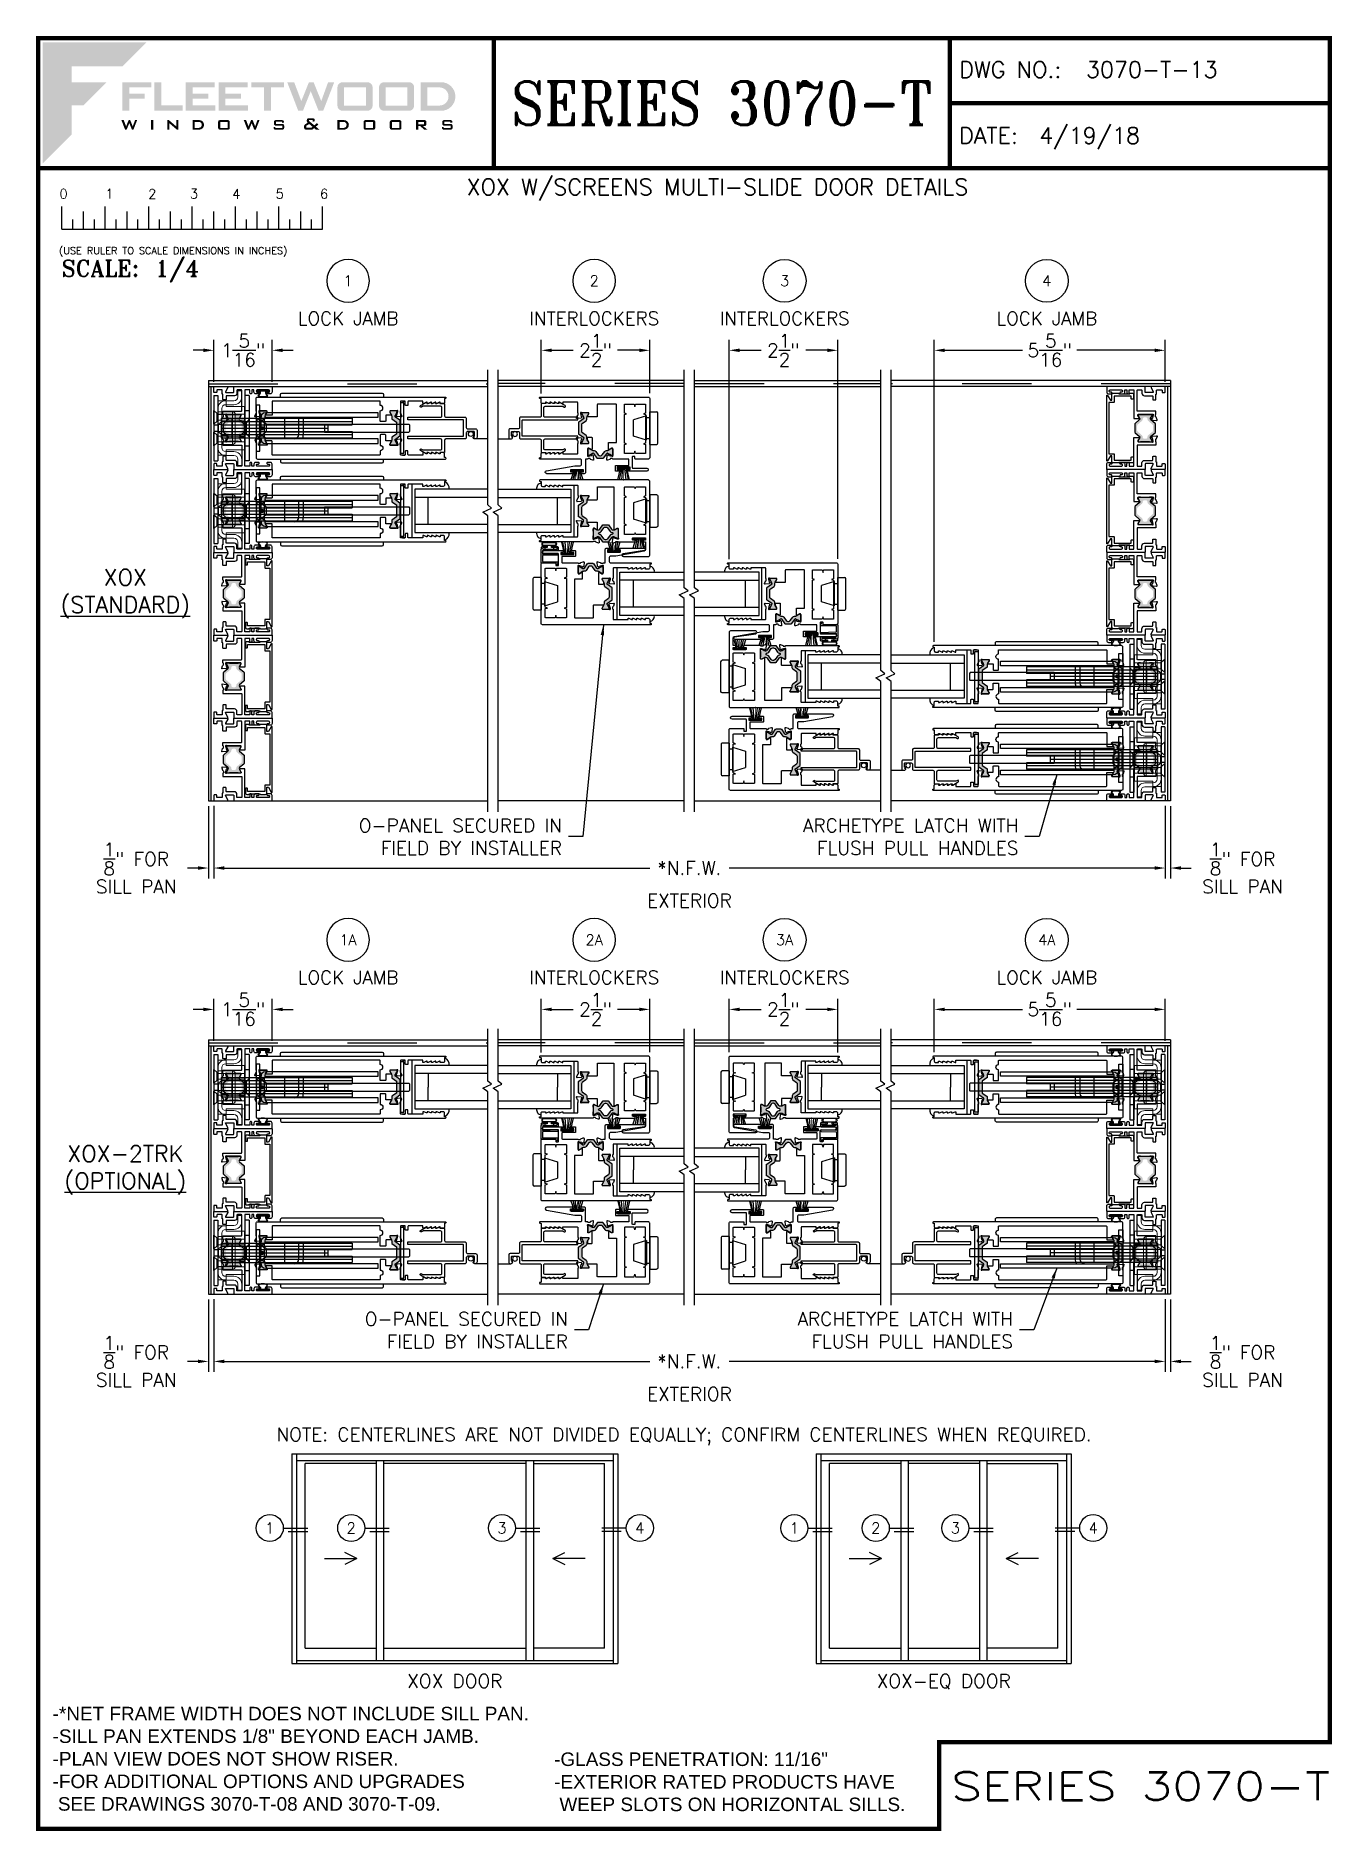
# Paper-space layout 'QUARTER SCALE' of a CAD drawing. Extents: x 0.3 to 7.8, y 0 to 10.3.
# The model-space entities are those that its viewports show. They can reach past a viewport. Long polylines and large blocks are cut down to what shows.
import ezdxf
from ezdxf.enums import TextEntityAlignment as Align

# ---------------------------------------------------------------- set-up
doc = ezdxf.new("R2010")
doc.units = 0
doc.header["$LTSCALE"] = 0.25
doc.header["$MEASUREMENT"] = 0
doc.linetypes.add('HIDDEN', pattern=[0.375, 0.25, -0.125])
doc.layers.get('0').update_dxf_attribs({"linetype": 'CONTINUOUS'})
doc.layers.get('DEFPOINTS').update_dxf_attribs({"color": 1, "linetype": 'CONTINUOUS'})
for name, color, linetype in [('BACKUP PLATE', 6, 'CONTINUOUS'), ('DIM', 7, 'CONTINUOUS'), ('ELEV_FRAME', 1, 'CONTINUOUS'), ('ELEVATION TEXT', 7, 'CONTINUOUS'), ('FRAME', 1, 'CONTINUOUS'), ('GLASS-VINYL', 7, 'CONTINUOUS'), ('Hardware', 7, 'CONTINUOUS'), ('I-STRUT', 7, 'CONTINUOUS'), ('MISC', 9, 'CONTINUOUS'), ('SASH', 5, 'CONTINUOUS'), ('SEAL', 7, 'CONTINUOUS'), ('SILL-PAN', 7, 'CONTINUOUS'), ('STRIKE PLATE', 3, 'CONTINUOUS'), ('TEXT', 7, 'CONTINUOUS'), ('TITLE-BLOCK', 7, 'CONTINUOUS'), ('TITLE_BLOCK', 7, 'CONTINUOUS'), ('VENT', 5, 'CONTINUOUS')]:
    doc.layers.add(name, color=color, linetype=linetype)
doc.layers.add('VP', color=40, linetype='CONTINUOUS', plot=False)
doc.layers.get('VP').off()
doc.styles.add('ROMANS', font='romans')
doc.styles.add('ROMANT', font='romant')
doc.styles.add('SIMPLEX-050', font='simplex.shx', dxfattribs={"height": 0.05})
doc.styles.add('SIMPLEX-094', font='simplex.shx', dxfattribs={"height": 0.094})
doc.styles.get("Standard").update_dxf_attribs({"font": 'simplex.shx'})
doc.dimstyles.get("Standard").update_dxf_attribs({"dimtxt": 0.18, "dimasz": 0.18, "dimexe": 0.18, "dimexo": 0.0625, "dimgap": 0.09, "dimtad": 0, "dimtih": 1, "dimtoh": 1, "dimdec": 4, "dimzin": 0, "dimdsep": 46, "dimtxsty": 'Standard', "dimcen": 0.09, "dimadec": 0, "dimazin": 0, "dimtfac": 1, "dimtdec": 4, "dimtofl": 0, "dimtmove": 0, "dimatfit": 3, "dimfxl": 0, "dimtolj": 1, "dimtzin": 0, "dimarcsym": 0})

psp = doc.layouts.new('QUARTER SCALE')

# ---------------------------------------------------------------- texts
at = {"layer": 'ELEVATION TEXT'}
for s, p in [('1', (1.646917, 1.732672)), ('2', (2.115962, 1.732672)), ('3', (2.983954, 1.732672)), ('4', (3.777822, 1.732672)), ('1', (4.667282, 1.732672)), ('2', (5.136122, 1.732672)), ('3', (5.59436, 1.732672)), ('4', (6.388228, 1.732672))]:
    psp.add_text(s, height=0.062, dxfattribs=at).set_placement(p, align=Align.MIDDLE_CENTER)
at = {"layer": 'TEXT'}
for s, p in [('EXTERIOR', (4.06325, 5.345172)), ('EXTERIOR', (4.06325, 2.504223)), ('XOX DOOR', (2.712575, 0.851278)), ('XOX-EQ DOOR', (5.527755, 0.851278))]:
    psp.add_text(s, height=0.078, dxfattribs=at).set_placement(p, align=Align.MIDDLE_CENTER)
for s, insert, char_height, width, attachment_point in [('XOX W/SCREENS MULTI-SLIDE DOOR DETAILS', (4.22482, 9.439365), 0.094, 6.12910423, 5), ('XOX{\\L\\P(STANDARD)}', (0.815539, 7.112218), 0.094, 0.625, 5), ('O-PANEL SECURED IN\\PFIELD BY INSTALLER', (3.329437, 5.712829), 0.078, 1.65974616, 6), ('ARCHETYPE LATCH WITH\\PFLUSH PULL HANDLES', (5.957401, 5.712934), 0.078, 1.65974616, 6), ('XOX-2TRK{\\L\\P(OPTIONAL)}', (0.815539, 3.794269), 0.094, 0.625, 5), ('O-PANEL SECURED IN\\PFIELD BY INSTALLER', (3.363503, 2.87188), 0.078, 1.65974616, 6), ('ARCHETYPE LATCH WITH\\PFLUSH PULL HANDLES', (5.926041, 2.871985), 0.078, 1.65974616, 6), ('NOTE: CENTERLINES ARE NOT DIVIDED EQUALLY; CONFIRM CENTERLINES WHEN REQUIRED.', (4.032, 2.259483), 0.078, 5.52962536, 5), ('\\A1;{\\fArial|b0|i0|c0|p34;-*NET FRAME WIDTH DOES NOT INCLUDE SILL PAN.\\P-SILL PAN EXTENDS 1/8" BEYOND EACH JAMB.\\P-PLAN VIEW DOES NOT SHOW RISER.\\P-FOR ADDITIONAL OPTIONS AND UPGRADES\\P SEE DRAWINGS 3070-T-08 AND 3070-T-09.}', (0.396822, 0.703181), 0.078, 2.8532611, 1), ('\\A1;{\\fArial|b0|i0|c0|p34;-GLASS PENETRATION: 11/16"\\P-EXTERIOR RATED PRODUCTS HAVE\\P WEEP SLOTS ON HORIZONTAL SILLS.}', (3.284398, 0.440394), 0.078, 2.8532611, 1)]:
    psp.add_mtext(s, dxfattribs=dict(at, insert=insert, char_height=char_height, width=width, attachment_point=attachment_point))

msp = doc.modelspace()

# ---------------------------------------------------------------- blocks, each defined once
blk = doc.blocks.new('*D13')
at = {"layer": 'DEFPOINTS', "color": 0}
for p in [(1.325, 3.081), (6.802, 3.081), (6.802, 2.692)]:
    blk.add_point(p, dxfattribs=at)
at = {"layer": 'DIM', "color": 0, "lineweight": -2}
for p, q in [((1.325, 3.05), (1.325, 2.632)), ((6.802, 3.05), (6.802, 2.632)), ((1.385, 2.692), (3.835, 2.692)), ((6.742, 2.692), (4.292, 2.692))]:
    blk.add_line(p, q, dxfattribs=at)
at = {"layer": 'DIM', "color": 0}
for points in [[(1.385, 2.702), (1.385, 2.682), (1.325, 2.692)], [(6.742, 2.702), (6.742, 2.682), (6.802, 2.692)]]:
    blk.add_solid(points, dxfattribs=at)
at = {"layer": 'DIM', "color": 0, "insert": (4.063, 2.692), "char_height": 0.078, "attachment_point": 5}
blk.add_mtext('\\A1;*N.F.W.', dxfattribs=at)
blk = doc.blocks.new('sectball')
blk.add_circle((0, 0), 0.125)
blk.add_attdef('NO', text='', height=0.062).set_placement((0, 0), align=Align.MIDDLE_CENTER)
for tag, p in [('LINE1', (0, -0.259)), ('LINE2', (0, -0.386)), ('LINE3', (0, -0.521))]:
    blk.add_attdef(tag, text='', height=0.078).set_placement(p, align=Align.CENTER)
blk = doc.blocks.new('*D14')
at = {"layer": 'DEFPOINTS', "color": 0}
for p in [(4.292, 4.719), (4.292, 4.442), (4.917, 4.439)]:
    blk.add_point(p, dxfattribs=at)
at = {"layer": 'DIM', "color": 0, "lineweight": -2}
for p, q in [((4.292, 4.473), (4.292, 4.779)), ((4.917, 4.47), (4.917, 4.779)), ((4.352, 4.719), (4.476, 4.719)), ((4.857, 4.719), (4.733, 4.719))]:
    blk.add_line(p, q, dxfattribs=at)
at = {"layer": 'DIM', "color": 0}
for points in [[(4.352, 4.729), (4.352, 4.709), (4.292, 4.719)], [(4.857, 4.729), (4.857, 4.709), (4.917, 4.719)]]:
    blk.add_solid(points, dxfattribs=at)
at = {"layer": 'DIM', "color": 0, "insert": (4.604, 4.719), "char_height": 0.078, "attachment_point": 5}
blk.add_mtext('\\A1;2{\\H1.000000x;\\S1/2;}"', dxfattribs=at)
blk = doc.blocks.new('*D15')
at = {"layer": 'DEFPOINTS', "color": 0}
for p in [(5.473, 4.719), (6.802, 4.507), (5.473, 4.442)]:
    blk.add_point(p, dxfattribs=at)
at = {"layer": 'DIM', "color": 0, "lineweight": -2}
for p, q in [((5.473, 4.473), (5.473, 4.779)), ((6.802, 4.538), (6.802, 4.779)), ((5.533, 4.719), (5.981, 4.719)), ((6.742, 4.719), (6.293, 4.719))]:
    blk.add_line(p, q, dxfattribs=at)
at = {"layer": 'DIM', "color": 0}
for points in [[(5.533, 4.729), (5.533, 4.709), (5.473, 4.719)], [(6.742, 4.729), (6.742, 4.709), (6.802, 4.719)]]:
    blk.add_solid(points, dxfattribs=at)
at = {"layer": 'DIM', "color": 0, "insert": (6.137, 4.719), "char_height": 0.078, "attachment_point": 5}
blk.add_mtext('\\A1;5{\\H1.000000x;\\S5/16;}"', dxfattribs=at)
blk = doc.blocks.new('Quarter')
for p, q in [((0.137, -0.35), (0.137, -0.219)), ((0.2, -0.35), (0.2, -0.294)), ((0.262, -0.35), (0.262, -0.249)), ((0.325, -0.35), (0.325, -0.294)), ((0.387, -0.35), (0.387, -0.219)), ((0.45, -0.35), (0.45, -0.294)), ((0.512, -0.35), (0.512, -0.249)), ((0.575, -0.35), (0.575, -0.294)), ((0.637, -0.35), (0.637, -0.219)), ((0.7, -0.35), (0.7, -0.294)), ((0.762, -0.35), (0.762, -0.249)), ((0.825, -0.35), (0.825, -0.294)), ((0.887, -0.35), (0.887, -0.219)), ((0.95, -0.35), (0.95, -0.294)), ((1.012, -0.35), (1.012, -0.249)), ((1.075, -0.35), (1.075, -0.294)), ((1.137, -0.35), (1.137, -0.219)), ((1.2, -0.35), (1.2, -0.294)), ((1.262, -0.35), (1.262, -0.249)), ((1.325, -0.35), (1.325, -0.294)), ((1.387, -0.35), (1.387, -0.219)), ((1.45, -0.35), (1.45, -0.294)), ((1.512, -0.35), (1.512, -0.249)), ((1.575, -0.35), (1.575, -0.294)), ((1.637, -0.35), (1.637, -0.219)), ((0.137, -0.35), (1.637, -0.35))]:
    blk.add_line(p, q)
for s, p in [('0', (0.123, -0.174)), ('1', (0.387, -0.174)), ('2', (0.634, -0.175)), ('3', (0.874, -0.174)), ('4', (1.118, -0.175)), ('5', (1.368, -0.174)), ('6', (1.623, -0.174))]:
    blk.add_text(s, height=0.055).set_placement(p)
at = {"style": 'ROMANS'}
blk.add_text('(USE RULER TO SCALE DIMENSIONS IN INCHES)', height=0.04115, dxfattribs=at).set_placement((0.12, -0.495))
blk = doc.blocks.new('Fleetwood_Logo_6-10-15')
h = blk.add_hatch(color=154)
h.dxf.hatch_style = 1
h.paths.add_polyline_path([(0.2526, -0.0017), (0.0019, -0.0017), (0.0019, -0.2942), (0.0725, -0.2236), (0.0725, -0.1535), (0.1007, -0.1535), (0.1567, -0.0976), (0.0725, -0.0976), (0.0725, -0.0596), (0.1946, -0.0596)])
h = blk.add_hatch(color=251)
h.dxf.hatch_style = 1
h.paths.add_polyline_path([(0.2487, -0.1256), (0.2112, -0.1256), (0.2112, -0.1102), (0.2647, -0.1102), (0.2647, -0.0976), (0.1946, -0.0976), (0.1946, -0.1667), (0.2112, -0.1667), (0.2112, -0.1377), (0.2487, -0.1377)])
h = blk.add_hatch(color=251)
h.dxf.hatch_style = 1
h.paths.add_polyline_path([(0.2886, -0.0976), (0.272, -0.0976), (0.272, -0.1667), (0.3401, -0.1667), (0.3401, -0.1535), (0.2886, -0.1535)])
h = blk.add_hatch(color=251)
h.dxf.hatch_style = 1
h.paths.add_polyline_path([(0.4175, -0.0976), (0.3474, -0.0976), (0.3474, -0.1667), (0.4185, -0.1667), (0.4185, -0.1534), (0.364, -0.1534), (0.364, -0.1377), (0.4015, -0.1377), (0.4015, -0.1256), (0.364, -0.1256), (0.364, -0.1102), (0.4175, -0.1102)])
h = blk.add_hatch(color=251)
h.dxf.hatch_style = 1
h.paths.add_polyline_path([(0.4965, -0.0976), (0.4264, -0.0976), (0.4264, -0.1667), (0.4975, -0.1667), (0.4975, -0.1534), (0.443, -0.1534), (0.443, -0.1377), (0.4804, -0.1377), (0.4804, -0.1256), (0.443, -0.1256), (0.443, -0.1102), (0.4965, -0.1102)])
h = blk.add_hatch(color=251)
h.dxf.hatch_style = 1
h.paths.add_polyline_path([(0.5842, -0.0976), (0.5054, -0.0976), (0.5054, -0.1102), (0.5365, -0.1102), (0.5365, -0.1667), (0.5531, -0.1667), (0.5531, -0.1102), (0.5842, -0.1102)])
h = blk.add_hatch(color=251)
h.dxf.hatch_style = 1
h.paths.add_polyline_path([(0.6089, -0.0976), (0.5921, -0.0976), (0.6188, -0.1667), (0.63, -0.1667), (0.6489, -0.1192), (0.6679, -0.1667), (0.6789, -0.1667), (0.7056, -0.0976), (0.6908, -0.0976), (0.6742, -0.1433), (0.6558, -0.0976), (0.6446, -0.0976), (0.6261, -0.1433)])
h = blk.add_hatch(color=251)
h.dxf.hatch_style = 1
h.paths.add_polyline_path([(0.7853, -0.0976), (0.726, -0.0976, 0.414214), (0.7133, -0.1102), (0.7133, -0.154, 0.414214), (0.726, -0.1667), (0.7853, -0.1667, 0.414214), (0.798, -0.154), (0.798, -0.1102, 0.414214)])
h.paths.add_polyline_path([(0.7819, -0.1102), (0.7819, -0.154), (0.7294, -0.154), (0.7294, -0.1102)], flags=16)
h = blk.add_hatch(color=251)
h.dxf.hatch_style = 1
h.paths.add_polyline_path([(0.8856, -0.0976), (0.8262, -0.0976, 0.414214), (0.8136, -0.1102), (0.8136, -0.154, 0.414214), (0.8262, -0.1667), (0.8856, -0.1667, 0.414214), (0.8982, -0.154), (0.8982, -0.1102, 0.414214)])
h.paths.add_polyline_path([(0.8822, -0.1102), (0.8822, -0.154), (0.8296, -0.154), (0.8296, -0.1102)], flags=16)
h = blk.add_hatch(color=251)
h.dxf.hatch_style = 1
h.paths.add_polyline_path([(0.9632, -0.0976), (0.914, -0.0976), (0.914, -0.1667), (0.9632, -0.1667, 1)])
h.paths.add_polyline_path([(0.9301, -0.1102), (0.9593, -0.1102, -1), (0.9593, -0.154), (0.9301, -0.154)], flags=16)
h = blk.add_hatch(color=7)
h.dxf.hatch_style = 1
h.paths.add_polyline_path([(0.2301, -0.1891), (0.2251, -0.1891), (0.2196, -0.2043), (0.2134, -0.1891), (0.2097, -0.1891), (0.2035, -0.2043), (0.1978, -0.1891), (0.1922, -0.1891), (0.2011, -0.2121), (0.2048, -0.2121), (0.2112, -0.1963), (0.2175, -0.2121), (0.2212, -0.2121)])
h = blk.add_hatch(color=7)
h.dxf.hatch_style = 1
h.paths.add_polyline_path([(0.2691, -0.1891), (0.2637, -0.1891), (0.2637, -0.2118), (0.2637, -0.2121), (0.2691, -0.2121)])
h = blk.add_hatch(color=7)
h.dxf.hatch_style = 1
h.paths.add_polyline_path([(0.3077, -0.1964), (0.3259, -0.2121), (0.3298, -0.2121), (0.3298, -0.1891), (0.325, -0.1891), (0.325, -0.2047), (0.3067, -0.1891), (0.3029, -0.1891), (0.3029, -0.2121), (0.3077, -0.2121)])
h = blk.add_hatch(color=7)
h.dxf.hatch_style = 1
h.paths.add_polyline_path([(0.3801, -0.1891), (0.3637, -0.1891), (0.3637, -0.2121), (0.3801, -0.2121, 1)])
h.paths.add_polyline_path([(0.3691, -0.2079), (0.3691, -0.1933), (0.3788, -0.1933, -1), (0.3788, -0.2079)], flags=16)
h = blk.add_hatch(color=7)
h.dxf.hatch_style = 1
h.paths.add_polyline_path([(0.4537, -0.2079), (0.4537, -0.1933, 0.414214), (0.4495, -0.1891), (0.4297, -0.1891, 0.414214), (0.4255, -0.1933), (0.4255, -0.2079, 0.414214), (0.4297, -0.2121), (0.4495, -0.2121, 0.414214)])
h.paths.add_polyline_path([(0.4308, -0.2079), (0.4308, -0.1933), (0.4484, -0.1933), (0.4484, -0.2079)], flags=16)
h = blk.add_hatch(color=7)
h.dxf.hatch_style = 1
h.paths.add_polyline_path([(0.5253, -0.1891), (0.5203, -0.1891), (0.5148, -0.2043), (0.5087, -0.1891), (0.5049, -0.1891), (0.4988, -0.2043), (0.493, -0.1891), (0.4874, -0.1891), (0.4963, -0.2121), (0.5001, -0.2121), (0.5064, -0.1963), (0.5127, -0.2121), (0.5164, -0.2121)])
h = blk.add_hatch(color=7)
h.dxf.hatch_style = 1
h.paths.add_polyline_path([(0.5801, -0.1891), (0.5643, -0.1891, 0.414214), (0.56, -0.1933), (0.56, -0.1981, 0.414214), (0.5643, -0.2024), (0.58, -0.2024), (0.58, -0.2078), (0.5637, -0.2078), (0.5637, -0.2052), (0.5591, -0.2062), (0.5591, -0.2078, 0.414214), (0.5634, -0.2121), (0.5805, -0.2121, 0.414214), (0.5848, -0.2078), (0.5848, -0.2024, 0.414214), (0.5805, -0.1982), (0.5648, -0.1982), (0.5648, -0.193), (0.5798, -0.193), (0.5798, -0.1958), (0.5843, -0.1948), (0.5843, -0.1933, 0.414214)])
h = blk.add_hatch(color=7)
h.dxf.hatch_style = 1
h.paths.add_polyline_path([(0.645, -0.1913, -0.222262), (0.6447, -0.1906), (0.6447, -0.1892), (0.6535, -0.1892), (0.6535, -0.193), (0.6587, -0.1918), (0.6587, -0.189, 0.414214), (0.6544, -0.1847), (0.6437, -0.1847, 0.414214), (0.6394, -0.189), (0.6394, -0.1922, 0.222262), (0.6407, -0.1948), (0.6415, -0.1955), (0.6345, -0.1998, 0.260684), (0.6329, -0.2027), (0.6329, -0.2078, 0.414214), (0.6372, -0.2121), (0.6514, -0.2121, 0.17577), (0.6536, -0.2113), (0.657, -0.2085), (0.6614, -0.2121), (0.6699, -0.2121), (0.6613, -0.2049), (0.6676, -0.1997), (0.6637, -0.1964), (0.6574, -0.2017)])
h.paths.add_polyline_path([(0.6532, -0.2052), (0.6509, -0.2072, -0.17577), (0.6502, -0.2074), (0.6382, -0.2074), (0.6382, -0.2033, -0.260684), (0.6387, -0.2025), (0.6451, -0.1985)], flags=16)
h = blk.add_hatch(color=7)
h.dxf.hatch_style = 1
h.paths.add_polyline_path([(0.7294, -0.1891), (0.713, -0.1891), (0.713, -0.2121), (0.7294, -0.2121, 1)])
h.paths.add_polyline_path([(0.7184, -0.2079), (0.7184, -0.1933), (0.7281, -0.1933, -1), (0.7281, -0.2079)], flags=16)
h = blk.add_hatch(color=7)
h.dxf.hatch_style = 1
h.paths.add_polyline_path([(0.8045, -0.2079), (0.8045, -0.1933, 0.414214), (0.8003, -0.1891), (0.7805, -0.1891, 0.414214), (0.7763, -0.1933), (0.7763, -0.2079, 0.414214), (0.7805, -0.2121), (0.8003, -0.2121, 0.414214)])
h.paths.add_polyline_path([(0.7816, -0.2079), (0.7816, -0.1933), (0.7992, -0.1933), (0.7992, -0.2079)], flags=16)
h = blk.add_hatch(color=7)
h.dxf.hatch_style = 1
h.paths.add_polyline_path([(0.8678, -0.2079), (0.8678, -0.1933, 0.414214), (0.8636, -0.1891), (0.8438, -0.1891, 0.414214), (0.8396, -0.1933), (0.8396, -0.2079, 0.414214), (0.8438, -0.2121), (0.8636, -0.2121, 0.414214)])
h.paths.add_polyline_path([(0.8449, -0.2079), (0.8449, -0.1933), (0.8624, -0.1933), (0.8624, -0.2079)], flags=16)
h = blk.add_hatch(color=7)
h.dxf.hatch_style = 1
h.paths.add_polyline_path([(0.9277, -0.1993), (0.9277, -0.1933, 0.414214), (0.9235, -0.1891), (0.9028, -0.1891), (0.9028, -0.2121), (0.9082, -0.2121), (0.9082, -0.2035), (0.9131, -0.2035), (0.9224, -0.2121), (0.9303, -0.2121), (0.9197, -0.2035), (0.9235, -0.2035, 0.414214)])
h.paths.add_polyline_path([(0.9082, -0.1993), (0.9082, -0.1933), (0.9214, -0.1933, -0.414214), (0.9224, -0.1943), (0.9224, -0.1983, -0.414214), (0.9214, -0.1993)], flags=16)
h = blk.add_hatch(color=7)
h.dxf.hatch_style = 1
h.paths.add_polyline_path([(0.9867, -0.1982), (0.971, -0.1982), (0.971, -0.193), (0.9859, -0.193), (0.9859, -0.1958), (0.9905, -0.1948), (0.9905, -0.1933, 0.414214), (0.9863, -0.1891), (0.9705, -0.1891, 0.414214), (0.9662, -0.1933), (0.9662, -0.1981, 0.414214), (0.9705, -0.2024), (0.9862, -0.2024), (0.9862, -0.2078), (0.9699, -0.2078), (0.9699, -0.2052), (0.9653, -0.2062), (0.9653, -0.2078, 0.414214), (0.9696, -0.2121), (0.9867, -0.2121, 0.414214), (0.991, -0.2078), (0.991, -0.2024, 0.414214)])
blk = doc.blocks.new('A-SIZE_P_QS')
at = {"const_width": 0.025}
blk.add_lwpolyline([(7.751, 0.5), (7.751, 10.312), (0.313, 10.312), (0.313, 0), (5.501, 0), (5.501, 0.5)], close=True, dxfattribs=at)
for points in [[(2.938, 10.312), (2.938, 9.562)], [(5.563, 10.312), (5.563, 9.562)], [(5.563, 9.937), (7.751, 9.937)], [(0.313, 9.562), (7.751, 9.562)]]:
    blk.add_lwpolyline(points, dxfattribs=at)
at = {"xscale": 2.387023416083395, "yscale": 2.387023416083395, "zscale": 2.387023416083395}
blk.add_blockref('Fleetwood_Logo_6-10-15', (0.334, 10.291), dxfattribs=at)
blk.add_blockref('Quarter', (0.313, 9.562))
at = {"style": 'SIMPLEX-094'}
for s, p in [('DWG NO.:', (5.617, 10.084)), ('DATE:', (5.616, 9.704))]:
    blk.add_text(s, height=0.094, dxfattribs=at).set_placement(p)
for tag, p, style in [('DWG_NO', (6.346, 10.084), 'SIMPLEX-094'), ('DATE', (6.077, 9.704), 'SIMPLEX-094'), ('SCALE', (0.988, 8.939), 'ROMANT')]:
    blk.add_attdef(tag, p, '', height=0.094, dxfattribs=dict(style=style))
for tag, height, style, width, p, p2 in [('DWG_NO_F', 0.094, 'SIMPLEX-094', 1.745692, (6.347, 10.084), (7.683, 10.084)), ('PRODUCT', 0.25, 'ROMANT', 1.349007, (3.038, 9.812), (5.463, 9.812)), ('PRODUCT', 0.16, 'SIMPLEX-050', 20.447274, (5.57, 0.167), (7.751, 0.167))]:
    blk.add_attdef(tag, text='', height=height, dxfattribs=dict(style=style, width=width)).set_placement(p, p2, align=Align.FIT)
at = {"layer": 'TITLE_BLOCK', "style": 'ROMANT'}
blk.add_text('SCALE:', height=0.094, dxfattribs=at).set_placement((0.449, 8.939))
blk = doc.blocks.new('*D45')
at = {"layer": 'DEFPOINTS', "color": 0}
for p in [(1.294, 3.079), (1.325, 3.081), (1.325, 2.692)]:
    blk.add_point(p, dxfattribs=at)
at = {"layer": 'DIM', "color": 0, "lineweight": -2}
for p, q in [((1.294, 3.048), (1.294, 2.632)), ((1.325, 3.05), (1.325, 2.632)), ((1.234, 2.692), (1.174, 2.692)), ((1.385, 2.692), (1.445, 2.692))]:
    blk.add_line(p, q, dxfattribs=at)
at = {"layer": 'DIM', "color": 0}
for points in [[(1.234, 2.702), (1.234, 2.682), (1.294, 2.692)], [(1.385, 2.702), (1.385, 2.682), (1.325, 2.692)]]:
    blk.add_solid(points, dxfattribs=at)
at = {"layer": 'DIM', "color": 0, "insert": (0.878, 2.692), "char_height": 0.078, "attachment_point": 5}
blk.add_mtext('\\A1;{\\H1.000000x;\\S1/8;}" FOR\\PSILL PAN', dxfattribs=at)
blk = doc.blocks.new('*D78')
at = {"layer": 'DEFPOINTS', "color": 0}
for p in [(6.802, 3.081), (6.833, 3.079), (6.802, 2.692)]:
    blk.add_point(p, dxfattribs=at)
at = {"layer": 'DIM', "color": 0, "lineweight": -2}
for p, q in [((6.802, 3.05), (6.802, 2.632)), ((6.833, 3.048), (6.833, 2.632)), ((6.742, 2.692), (6.682, 2.692)), ((6.893, 2.692), (6.953, 2.692))]:
    blk.add_line(p, q, dxfattribs=at)
at = {"layer": 'DIM', "color": 0}
for points in [[(6.742, 2.702), (6.742, 2.682), (6.802, 2.692)], [(6.893, 2.702), (6.893, 2.682), (6.833, 2.692)]]:
    blk.add_solid(points, dxfattribs=at)
at = {"layer": 'DIM', "color": 0, "insert": (7.248, 2.692), "char_height": 0.078, "attachment_point": 5}
blk.add_mtext('\\A1;{\\H1.000000x;\\S1/8;}" FOR\\PSILL PAN', dxfattribs=at)
blk = doc.blocks.new('*D79')
at = {"layer": 'DEFPOINTS', "color": 0}
for p in [(3.835, 4.719), (3.21, 4.439), (3.835, 4.442)]:
    blk.add_point(p, dxfattribs=at)
at = {"layer": 'DIM', "color": 0, "lineweight": -2}
for p, q in [((3.21, 4.47), (3.21, 4.779)), ((3.835, 4.473), (3.835, 4.779)), ((3.27, 4.719), (3.394, 4.719)), ((3.775, 4.719), (3.65, 4.719))]:
    blk.add_line(p, q, dxfattribs=at)
at = {"layer": 'DIM', "color": 0}
for points in [[(3.27, 4.729), (3.27, 4.709), (3.21, 4.719)], [(3.775, 4.729), (3.775, 4.709), (3.835, 4.719)]]:
    blk.add_solid(points, dxfattribs=at)
at = {"layer": 'DIM', "color": 0, "insert": (3.522, 4.719), "char_height": 0.078, "attachment_point": 5}
blk.add_mtext('\\A1;2{\\H1.000000x;\\S1/2;}"', dxfattribs=at)
blk = doc.blocks.new('*D80')
at = {"layer": 'DEFPOINTS', "color": 0}
for p in [(1.661, 4.719), (1.325, 4.507), (1.661, 4.507)]:
    blk.add_point(p, dxfattribs=at)
at = {"layer": 'DIM', "color": 0, "lineweight": -2}
for p, q in [((1.325, 4.538), (1.325, 4.779)), ((1.661, 4.538), (1.661, 4.779)), ((1.265, 4.719), (1.205, 4.719)), ((1.721, 4.719), (1.781, 4.719))]:
    blk.add_line(p, q, dxfattribs=at)
at = {"layer": 'DIM', "color": 0}
for points in [[(1.265, 4.729), (1.265, 4.709), (1.325, 4.719)], [(1.721, 4.729), (1.721, 4.709), (1.661, 4.719)]]:
    blk.add_solid(points, dxfattribs=at)
at = {"layer": 'DIM', "color": 0, "insert": (1.493, 4.719), "char_height": 0.078, "attachment_point": 5}
blk.add_mtext('\\A1;1{\\H1.000000x;\\S5/16;}"', dxfattribs=at)
blk = doc.blocks.new('*D87')
at = {"layer": 'DEFPOINTS', "color": 0}
for p in [(1.325, 5.922), (6.802, 5.922), (6.802, 5.533)]:
    blk.add_point(p, dxfattribs=at)
at = {"layer": 'DIM', "color": 0, "lineweight": -2}
for p, q in [((1.325, 5.891), (1.325, 5.473)), ((6.802, 5.891), (6.802, 5.473)), ((1.385, 5.533), (3.835, 5.533)), ((6.742, 5.533), (4.292, 5.533))]:
    blk.add_line(p, q, dxfattribs=at)
at = {"layer": 'DIM', "color": 0}
for points in [[(1.385, 5.543), (1.385, 5.523), (1.325, 5.533)], [(6.742, 5.543), (6.742, 5.523), (6.802, 5.533)]]:
    blk.add_solid(points, dxfattribs=at)
at = {"layer": 'DIM', "color": 0, "insert": (4.063, 5.533), "char_height": 0.078, "attachment_point": 5}
blk.add_mtext('\\A1;*N.F.W.', dxfattribs=at)
blk = doc.blocks.new('*D88')
at = {"layer": 'DEFPOINTS', "color": 0}
for p in [(4.292, 8.514), (4.292, 7.28), (4.917, 7.283)]:
    blk.add_point(p, dxfattribs=at)
at = {"layer": 'DIM', "color": 0, "lineweight": -2}
for p, q in [((4.292, 7.311), (4.292, 8.574)), ((4.352, 8.514), (4.476, 8.514)), ((4.857, 8.514), (4.733, 8.514)), ((4.917, 7.314), (4.917, 8.574))]:
    blk.add_line(p, q, dxfattribs=at)
at = {"layer": 'DIM', "color": 0}
for points in [[(4.352, 8.524), (4.352, 8.504), (4.292, 8.514)], [(4.857, 8.524), (4.857, 8.504), (4.917, 8.514)]]:
    blk.add_solid(points, dxfattribs=at)
at = {"layer": 'DIM', "color": 0, "insert": (4.604, 8.514), "char_height": 0.078, "attachment_point": 5}
blk.add_mtext('\\A1;2{\\H1.000000x;\\S1/2;}"', dxfattribs=at)
blk = doc.blocks.new('*D89')
at = {"layer": 'DEFPOINTS', "color": 0}
for p in [(5.473, 8.514), (6.802, 8.302), (5.473, 6.805)]:
    blk.add_point(p, dxfattribs=at)
at = {"layer": 'DIM', "color": 0, "lineweight": -2}
for p, q in [((5.473, 6.836), (5.473, 8.574)), ((5.533, 8.514), (5.981, 8.514)), ((6.742, 8.514), (6.293, 8.514)), ((6.802, 8.333), (6.802, 8.574))]:
    blk.add_line(p, q, dxfattribs=at)
at = {"layer": 'DIM', "color": 0}
for points in [[(5.533, 8.524), (5.533, 8.504), (5.473, 8.514)], [(6.742, 8.524), (6.742, 8.504), (6.802, 8.514)]]:
    blk.add_solid(points, dxfattribs=at)
at = {"layer": 'DIM', "color": 0, "insert": (6.137, 8.514), "char_height": 0.078, "attachment_point": 5}
blk.add_mtext('\\A1;5{\\H1.000000x;\\S5/16;}"', dxfattribs=at)
blk = doc.blocks.new('*D83')
at = {"layer": 'DEFPOINTS', "color": 0}
for p in [(1.294, 5.92), (1.325, 5.922), (1.325, 5.533)]:
    blk.add_point(p, dxfattribs=at)
at = {"layer": 'DIM', "color": 0, "lineweight": -2}
for p, q in [((1.294, 5.889), (1.294, 5.473)), ((1.325, 5.891), (1.325, 5.473)), ((1.234, 5.533), (1.174, 5.533)), ((1.385, 5.533), (1.445, 5.533))]:
    blk.add_line(p, q, dxfattribs=at)
at = {"layer": 'DIM', "color": 0}
for points in [[(1.234, 5.543), (1.234, 5.523), (1.294, 5.533)], [(1.385, 5.543), (1.385, 5.523), (1.325, 5.533)]]:
    blk.add_solid(points, dxfattribs=at)
at = {"layer": 'DIM', "color": 0, "insert": (0.878, 5.533), "char_height": 0.078, "attachment_point": 5}
blk.add_mtext('\\A1;{\\H1.000000x;\\S1/8;}" FOR\\PSILL PAN', dxfattribs=at)
blk = doc.blocks.new('*D84')
at = {"layer": 'DEFPOINTS', "color": 0}
for p in [(6.802, 5.922), (6.833, 5.92), (6.802, 5.533)]:
    blk.add_point(p, dxfattribs=at)
at = {"layer": 'DIM', "color": 0, "lineweight": -2}
for p, q in [((6.802, 5.891), (6.802, 5.473)), ((6.833, 5.889), (6.833, 5.473)), ((6.742, 5.533), (6.682, 5.533)), ((6.893, 5.533), (6.953, 5.533))]:
    blk.add_line(p, q, dxfattribs=at)
at = {"layer": 'DIM', "color": 0}
for points in [[(6.742, 5.543), (6.742, 5.523), (6.802, 5.533)], [(6.893, 5.543), (6.893, 5.523), (6.833, 5.533)]]:
    blk.add_solid(points, dxfattribs=at)
at = {"layer": 'DIM', "color": 0, "insert": (7.248, 5.533), "char_height": 0.078, "attachment_point": 5}
blk.add_mtext('\\A1;{\\H1.000000x;\\S1/8;}" FOR\\PSILL PAN', dxfattribs=at)
blk = doc.blocks.new('*D85')
at = {"layer": 'DEFPOINTS', "color": 0}
for p in [(3.835, 8.514), (3.21, 8.234), (3.835, 8.237)]:
    blk.add_point(p, dxfattribs=at)
at = {"layer": 'DIM', "color": 0, "lineweight": -2}
for p, q in [((3.21, 8.265), (3.21, 8.574)), ((3.27, 8.514), (3.394, 8.514)), ((3.775, 8.514), (3.65, 8.514)), ((3.835, 8.268), (3.835, 8.574))]:
    blk.add_line(p, q, dxfattribs=at)
at = {"layer": 'DIM', "color": 0}
for points in [[(3.27, 8.524), (3.27, 8.504), (3.21, 8.514)], [(3.775, 8.524), (3.775, 8.504), (3.835, 8.514)]]:
    blk.add_solid(points, dxfattribs=at)
at = {"layer": 'DIM', "color": 0, "insert": (3.522, 8.514), "char_height": 0.078, "attachment_point": 5}
blk.add_mtext('\\A1;2{\\H1.000000x;\\S1/2;}"', dxfattribs=at)
blk = doc.blocks.new('*D86')
at = {"layer": 'DEFPOINTS', "color": 0}
for p in [(1.661, 8.514), (1.325, 8.302), (1.661, 8.302)]:
    blk.add_point(p, dxfattribs=at)
at = {"layer": 'DIM', "color": 0, "lineweight": -2}
for p, q in [((1.265, 8.514), (1.205, 8.514)), ((1.325, 8.333), (1.325, 8.574)), ((1.661, 8.333), (1.661, 8.574)), ((1.721, 8.514), (1.781, 8.514))]:
    blk.add_line(p, q, dxfattribs=at)
at = {"layer": 'DIM', "color": 0}
for points in [[(1.265, 8.524), (1.265, 8.504), (1.325, 8.514)], [(1.721, 8.524), (1.721, 8.504), (1.661, 8.514)]]:
    blk.add_solid(points, dxfattribs=at)
at = {"layer": 'DIM', "color": 0, "insert": (1.493, 8.514), "char_height": 0.078, "attachment_point": 5}
blk.add_mtext('\\A1;1{\\H1.000000x;\\S5/16;}"', dxfattribs=at)
blk = doc.blocks.new('3710 Jamb Filler')
blk.add_lwpolyline([(-0.12, 0.774, 0.414214), (-0.15, 0.804), (-0.27, 0.804, 0.414214), (-0.28, 0.794), (-0.28, 0.789), (-0.53, 0.789), (-0.53, 0.794, 0.414214), (-0.54, 0.804), (-0.585, 0.804, 0.414214), (-0.615, 0.774), (-0.615, 0.674, 0.414214), (-0.605, 0.664), (-0.575, 0.664, 0.414214), (-0.565, 0.674), (-0.565, 0.739), (-0.17, 0.739), (-0.17, 0.601, 0.414214), (-0.16, 0.591), (-0.05, 0.591), (-0.05, -0.591), (-0.16, -0.591, 0.414214), (-0.17, -0.601), (-0.17, -0.739), (-0.565, -0.739), (-0.565, -0.674, 0.414214), (-0.575, -0.664), (-0.605, -0.664, 0.414214), (-0.615, -0.674), (-0.615, -0.774, 0.414214), (-0.585, -0.804), (-0.54, -0.804, 0.414214), (-0.53, -0.794), (-0.53, -0.789), (-0.28, -0.789), (-0.28, -0.794, 0.414214), (-0.27, -0.804), (-0.15, -0.804, 0.414214), (-0.12, -0.774), (-0.12, -0.641), (-0.084, -0.641), (-0.019, -0.754, 0.767327), (0, -0.749), (0, 0.749, 0.767327), (-0.019, 0.754), (-0.084, 0.641), (-0.12, 0.641)], format="xyb", close=True)
blk = doc.blocks.new('3711-JAMB')
h = blk.add_hatch(color=7)
h.dxf.hatch_style = 1
edge = h.paths.add_edge_path(flags=16)
edge.add_arc((-0.976, -0.753), 0.0472, -50.0002, 0, ccw=False)
edge.add_line((-0.945, -0.789), (-1.041, -0.87))
edge.add_arc((-1.011, -0.906), 0.0472, 129.9998, 180)
edge.add_line((-1.058, -0.906), (-1.058, -1.002))
edge.add_arc((-1.011, -1.002), 0.0472, 180, 230.0002)
edge.add_line((-1.041, -1.038), (-0.945, -1.119))
edge.add_arc((-0.976, -1.155), 0.0472, 0, 50.0002, ccw=False)
edge.add_line((-0.928, -1.155), (-0.928, -1.165))
edge.add_arc((-0.893, -1.165), 0.0355, 180.7985, 270)
edge.add_line((-0.893, -1.2), (-0.853, -1.2))
edge.add_arc((-0.853, -1.165), 0.0355, 270, 359.2015)
edge.add_line((-0.818, -1.165), (-0.818, -1.155))
edge.add_arc((-0.77, -1.155), 0.0472, 129.9998, 180, ccw=False)
edge.add_line((-0.801, -1.119), (-0.705, -1.038))
edge.add_arc((-0.735, -1.002), 0.0472, 309.9998, 360)
edge.add_line((-0.688, -1.002), (-0.688, -0.906))
edge.add_arc((-0.735, -0.906), 0.0472, 360, 410.0002)
edge.add_line((-0.705, -0.87), (-0.801, -0.789))
edge.add_arc((-0.77, -0.753), 0.0472, 180, 230.0002, ccw=False)
edge.add_line((-0.818, -0.753), (-0.818, -0.743))
edge.add_arc((-0.853, -0.743), 0.0355, 0.7985, 90)
edge.add_line((-0.853, -0.708), (-0.893, -0.708))
edge.add_arc((-0.893, -0.743), 0.0355, 90, 179.2015)
edge.add_line((-0.928, -0.743), (-0.928, -0.753))
edge = h.paths.add_edge_path()
edge.add_arc((-0.719, -0.744), 0.0302, 149.9999, 229.9998)
edge.add_line((-0.738, -0.767), (-0.644, -0.847))
edge.add_arc((-0.663, -0.87), 0.0302, 0, 49.9998, ccw=False)
edge.add_line((-0.633, -0.87), (-0.633, -1.038))
edge.add_arc((-0.663, -1.038), 0.0302, 310.0002, 360, ccw=False)
edge.add_line((-0.644, -1.061), (-0.738, -1.141))
edge.add_arc((-0.719, -1.164), 0.0302, 130.0002, 210.0001)
edge.add_line((-0.745, -1.179), (-0.712, -1.237))
edge.add_arc((-0.722, -1.243), 0.0119, 0, 30.0001, ccw=False)
edge.add_line((-0.71, -1.243), (-0.71, -1.257))
edge.add_arc((-0.722, -1.257), 0.0119, -89.931, 0.069, ccw=False)
edge.add_line((-0.722, -1.269), (-0.765, -1.269))
edge.add_arc((-0.765, -1.259), 0.00991, 216.8699, 270, ccw=False)
edge.add_line((-0.773, -1.265), (-0.973, -1.265))
edge.add_arc((-0.981, -1.259), 0.00991, 270, 323.1301, ccw=False)
edge.add_line((-0.981, -1.269), (-1.024, -1.269))
edge.add_arc((-1.024, -1.257), 0.0119, 180, 270, ccw=False)
edge.add_line((-1.036, -1.257), (-1.036, -1.243))
edge.add_arc((-1.024, -1.243), 0.0119, 149.9999, 180, ccw=False)
edge.add_line((-1.034, -1.237), (-1.001, -1.179))
edge.add_arc((-1.027, -1.164), 0.0302, 329.9999, 409.9998)
edge.add_line((-1.008, -1.141), (-1.102, -1.061))
edge.add_arc((-1.083, -1.038), 0.0302, 180, 229.9998, ccw=False)
edge.add_line((-1.113, -1.038), (-1.113, -0.87))
edge.add_arc((-1.083, -0.87), 0.0302, 130.0002, 180, ccw=False)
edge.add_line((-1.102, -0.847), (-1.008, -0.767))
edge.add_arc((-1.027, -0.744), 0.0302, 310.0002, 390.0001)
edge.add_line((-1.001, -0.729), (-1.034, -0.671))
edge.add_arc((-1.024, -0.665), 0.0119, 180, 210.0001, ccw=False)
edge.add_line((-1.036, -0.665), (-1.036, -0.651))
edge.add_arc((-1.024, -0.651), 0.0119, 90, 180, ccw=False)
edge.add_line((-1.024, -0.639), (-0.981, -0.639))
edge.add_arc((-0.981, -0.649), 0.00991, 36.8699, 90, ccw=False)
edge.add_line((-0.973, -0.643), (-0.773, -0.643))
edge.add_arc((-0.765, -0.649), 0.00991, 90, 143.1301, ccw=False)
edge.add_line((-0.765, -0.639), (-0.722, -0.639))
edge.add_arc((-0.722, -0.651), 0.0119, -0.069, 89.931, ccw=False)
edge.add_line((-0.71, -0.651), (-0.71, -0.665))
edge.add_arc((-0.722, -0.665), 0.0119, -30.0001, 0, ccw=False)
edge.add_line((-0.712, -0.671), (-0.745, -0.729))
for points in [[(-1.037, -0.21), (-1.039, -0.21, 0.414214), (-1.049, -0.22), (-1.049, -0.294, -0.414214), (-1.059, -0.304), (-1.114, -0.304, -0.414214), (-1.124, -0.294), (-1.124, -0.175), (-1.138, -0.175), (-1.138, -0.085, 0.414214), (-1.148, -0.075), (-1.255, -0.075, 0.414214), (-1.265, -0.085), (-1.265, -0.125, -0.414214), (-1.275, -0.135), (-1.323, -0.135, -0.414214), (-1.333, -0.125), (-1.333, -0.01, -0.414214), (-1.323, 0), (-1.026, 0, -0.546624), (-1.011, -0.023), (-1.062, -0.121, 0.546624), (-1.053, -0.135), (-0.885, -0.135, 0.414214), (-0.875, -0.125), (-0.875, -0.01, -0.414214), (-0.865, 0), (0, 0, -0.414214), (0.01, -0.01), (0.01, -0.125, -0.414214), (-0.03, -0.165), (-0.09, -0.165, -0.414214), (-0.11, -0.145, -0.414214), (-0.09, -0.125), (-0.07, -0.125, 0.414214), (-0.045, -0.1), (-0.045, -0.1, 0.414214), (-0.07, -0.075), (-0.331, -0.075, 0.414214), (-0.355, -0.1), (-0.355, -0.1, 0.414214), (-0.331, -0.125), (-0.31, -0.125, -0.414214), (-0.29, -0.145), (-0.29, -0.145, -0.414214), (-0.309, -0.165), (-0.37, -0.165, -0.414214), (-0.41, -0.125), (-0.41, -0.075), (-0.455, -0.075), (-0.455, -0.14, -0.414214), (-0.48, -0.165), (-0.48, -0.165, -0.414214), (-0.505, -0.141), (-0.505, -0.075), (-0.615, -0.075), (-0.615, -0.737), (-0.736, -0.737, -0.585524), (-0.742, -0.725), (-0.708, -0.665, 0.137872), (-0.706, -0.659), (-0.706, -0.651, 0.414214), (-0.718, -0.639), (-1.032, -0.639, -0.213422), (-1.04, -0.635, 0.6885), (-1.061, -0.643), (-1.061, -0.649, 0.065543), (-1.061, -0.652), (-1.04, -0.728, 0.267949), (-1.032, -0.736), (-1.028, -0.737, -0.57735), (-1.024, -0.751), (-1.038, -0.765, -0.176327), (-1.046, -0.768), (-1.139, -0.777, -0.548619), (-1.151, -0.761), (-1.131, -0.705, -0.263725), (-1.122, -0.698, 0.359508), (-1.112, -0.686), (-1.112, -0.651, 0.414214), (-1.124, -0.639), (-1.124, -0.564), (-0.7, -0.564, 0.414214), (-0.69, -0.554), (-0.69, -0.085, 0.414214), (-0.7, -0.075), (-0.79, -0.075, 0.414214), (-0.8, -0.085), (-0.8, -0.15, -0.414214), (-0.86, -0.21), (-1.039, -0.21)], [(-1.037, -1.698), (-1.039, -1.698, -0.414214), (-1.049, -1.688), (-1.049, -1.614, 0.414214), (-1.059, -1.604), (-1.114, -1.604, 0.414214), (-1.124, -1.614), (-1.124, -1.733), (-1.138, -1.733), (-1.138, -1.823, -0.414214), (-1.148, -1.833), (-1.255, -1.833, -0.414214), (-1.265, -1.823), (-1.265, -1.783, 0.414214), (-1.275, -1.773), (-1.323, -1.773, 0.414214), (-1.333, -1.783), (-1.333, -1.898, 0.414214), (-1.323, -1.908), (-1.026, -1.908, 0.546624), (-1.011, -1.885), (-1.062, -1.787, -0.546624), (-1.053, -1.773), (-0.885, -1.773, -0.414214), (-0.875, -1.783), (-0.875, -1.898, 0.414214), (-0.865, -1.908), (0, -1.908, 0.414214), (0.01, -1.898), (0.01, -1.783, 0.414214), (-0.03, -1.743), (-0.09, -1.743, 0.414214), (-0.11, -1.763, 0.414214), (-0.09, -1.783), (-0.07, -1.783, -0.414214), (-0.045, -1.808), (-0.045, -1.808, -0.414214), (-0.07, -1.833), (-0.331, -1.833, -0.414214), (-0.355, -1.808), (-0.355, -1.808, -0.414214), (-0.331, -1.783), (-0.31, -1.783, 0.414214), (-0.29, -1.763), (-0.29, -1.763, 0.414214), (-0.309, -1.743), (-0.37, -1.743, 0.414214), (-0.41, -1.783), (-0.41, -1.833), (-0.455, -1.833), (-0.455, -1.768, 0.414214), (-0.48, -1.743), (-0.48, -1.743, 0.414214), (-0.505, -1.767), (-0.505, -1.833), (-0.615, -1.833), (-0.615, -1.171), (-0.736, -1.171, 0.585524), (-0.742, -1.183), (-0.708, -1.243, -0.137872), (-0.706, -1.249), (-0.706, -1.257, -0.414214), (-0.718, -1.269), (-1.032, -1.269, 0.213422), (-1.04, -1.273, -0.6885), (-1.061, -1.265), (-1.061, -1.259, -0.065543), (-1.061, -1.256), (-1.04, -1.18, -0.267949), (-1.032, -1.172), (-1.028, -1.171, 0.57735), (-1.024, -1.157), (-1.038, -1.143, 0.176327), (-1.046, -1.14), (-1.139, -1.131, 0.548619), (-1.151, -1.147), (-1.131, -1.203, 0.263725), (-1.122, -1.21, -0.359508), (-1.112, -1.222), (-1.112, -1.257, -0.414214), (-1.124, -1.269), (-1.124, -1.344), (-0.7, -1.344, -0.414214), (-0.69, -1.354), (-0.69, -1.823, -0.414214), (-0.7, -1.833), (-0.79, -1.833, -0.414214), (-0.8, -1.823), (-0.8, -1.758, 0.414214), (-0.86, -1.698), (-1.039, -1.698)]]:
    blk.add_lwpolyline(points, format="xyb")
at = {"color": 7}
blk.add_lwpolyline([(-0.745, -0.729, 0.36397), (-0.738, -0.767), (-0.644, -0.847, -0.221694), (-0.633, -0.87), (-0.633, -1.038, -0.221694), (-0.644, -1.061), (-0.738, -1.141, 0.36397), (-0.745, -1.179), (-0.712, -1.237, -0.131653), (-0.71, -1.243), (-0.71, -1.257, -0.414214), (-0.722, -1.269), (-0.765, -1.269, -0.236068), (-0.773, -1.265), (-0.973, -1.265, -0.236068), (-0.981, -1.269), (-1.024, -1.269, -0.414214), (-1.036, -1.257), (-1.036, -1.243, -0.131653), (-1.034, -1.237), (-1.001, -1.179, 0.36397), (-1.008, -1.141), (-1.102, -1.061, -0.221694), (-1.113, -1.038), (-1.113, -0.87, -0.221694), (-1.102, -0.847), (-1.008, -0.767, 0.36397), (-1.001, -0.729), (-1.034, -0.671, -0.131653), (-1.036, -0.665), (-1.036, -0.651, -0.414214), (-1.024, -0.639), (-0.981, -0.639, -0.236068), (-0.973, -0.643), (-0.773, -0.643, -0.236068), (-0.765, -0.639), (-0.722, -0.639, -0.414214), (-0.71, -0.651), (-0.71, -0.665, -0.131653), (-0.712, -0.671)], format="xyb", close=True, dxfattribs=at)
blk = doc.blocks.new('DFADFFADF DFD')
at = {"layer": 'BACKUP PLATE'}
for p, q in [((155.219, 38.501), (155.309, 38.501)), ((155.219, 38.501), (155.219, 37.001)), ((155.309, 38.501), (155.309, 37.001)), ((155.297, 38.09), (155.219, 38.157)), ((155.219, 37.845), (155.219, 38.157)), ((155.309, 38.09), (155.297, 38.09)), ((155.297, 37.913), (155.297, 38.089)), ((155.309, 37.913), (155.309, 38.089)), ((155.219, 37.845), (155.297, 37.913)), ((155.309, 37.819), (155.219, 37.819)), ((155.309, 37.819), (155.219, 37.819)), ((155.219, 37.819), (155.219, 37.683)), ((155.219, 37.819), (155.219, 37.683)), ((155.219, 37.683), (155.309, 37.683)), ((155.219, 37.683), (155.309, 37.683)), ((155.297, 37.59), (155.219, 37.657)), ((155.219, 37.345), (155.219, 37.657)), ((155.297, 37.913), (155.309, 37.913)), ((155.309, 37.819), (155.309, 37.683)), ((155.309, 37.819), (155.309, 37.683)), ((155.219, 37.345), (155.297, 37.413)), ((155.309, 37.59), (155.297, 37.59)), ((155.297, 37.413), (155.297, 37.589)), ((155.297, 37.413), (155.309, 37.413)), ((155.309, 37.413), (155.309, 37.589)), ((155.219, 37.001), (155.309, 37.001))]:
    blk.add_line(p, q, dxfattribs=at)
blk = doc.blocks.new('FDFDF')
at = {"color": 7, "linetype": 'Continuous', "lineweight": 15}
for p, q in [((156.21, 38.376), (156.398, 38.376)), ((156.21, 38.376), (156.21, 37.126)), ((156.21, 38.126), (156.21, 38.376)), ((156.55, 38.126), (156.21, 38.126)), ((156.21, 38.126), (156.21, 38.066)), ((156.82, 38.069), (156.21, 38.069)), ((156.21, 37.933), (156.21, 38.069)), ((156.21, 37.436), (156.21, 38.066)), ((156.21, 38.066), (156.55, 38.066)), ((156.398, 38.376), (156.398, 38.251)), ((156.398, 38.251), (156.82, 38.251)), ((156.55, 38.066), (156.55, 38.126)), ((156.55, 38.066), (156.55, 37.436)), ((156.61, 38.066), (156.55, 38.066)), ((156.61, 38.066), (156.61, 37.436)), ((156.82, 38.251), (156.82, 37.251)), ((156.82, 37.933), (156.82, 38.069)), ((156.21, 37.933), (156.82, 37.933)), ((156.82, 37.569), (156.21, 37.569)), ((156.21, 37.433), (156.21, 37.569)), ((156.21, 37.436), (156.21, 37.376)), ((156.55, 37.436), (156.21, 37.436)), ((156.21, 37.433), (156.82, 37.433)), ((156.55, 37.376), (156.21, 37.376)), ((156.21, 37.126), (156.21, 37.376)), ((156.398, 37.251), (156.82, 37.251)), ((156.398, 37.126), (156.398, 37.251)), ((156.55, 37.376), (156.55, 37.436)), ((156.61, 37.436), (156.55, 37.436)), ((156.82, 37.433), (156.82, 37.569)), ((156.398, 37.126), (156.21, 37.126))]:
    blk.add_line(p, q, dxfattribs=at)
for centre, start, end in [((156.55, 38.066), 0, 90), ((156.55, 38.066), 0, 90), ((156.55, 37.436), 270, 0), ((156.55, 37.436), 270, 0)]:
    blk.add_arc(centre, 0.06, start, end, dxfattribs=at)
blk = doc.blocks.new('FDF')
at = {"color": 7, "linetype": 'Continuous', "lineweight": 15}
for p, q in [((158.353, 38.61), (158.263, 38.61)), ((158.263, 38.61), (158.263, 38.471)), ((158.353, 38.471), (158.353, 38.61)), ((157.803, 38.201), (157.803, 37.301)), ((157.893, 38.201), (157.893, 37.301)), ((157.991, 38.381), (157.983, 38.381)), ((158.173, 38.381), (157.983, 38.381)), ((157.991, 38.291), (157.983, 38.291)), ((157.983, 38.291), (158.173, 38.291)), ((157.991, 38.381), (157.991, 38.291)), ((157.815, 37.84), (157.803, 37.84)), ((157.815, 37.84), (157.803, 37.84)), ((157.803, 37.84), (157.803, 37.664)), ((157.803, 37.84), (157.803, 37.664)), ((157.893, 37.831), (157.803, 37.831)), ((157.893, 37.831), (157.803, 37.831)), ((157.803, 37.672), (157.803, 37.831)), ((157.803, 37.672), (157.803, 37.831)), ((157.803, 37.672), (157.893, 37.672)), ((157.803, 37.672), (157.893, 37.672)), ((157.803, 37.663), (157.815, 37.663)), ((157.803, 37.663), (157.815, 37.663)), ((157.893, 37.907), (157.815, 37.84)), ((157.893, 37.907), (157.815, 37.84)), ((157.815, 37.84), (157.815, 37.664)), ((157.815, 37.84), (157.815, 37.664)), ((157.815, 37.663), (157.893, 37.595)), ((157.815, 37.663), (157.893, 37.595)), ((157.893, 37.907), (157.893, 37.596)), ((157.893, 37.907), (157.893, 37.596)), ((157.893, 37.672), (157.893, 37.831)), ((157.893, 37.672), (157.893, 37.831)), ((157.983, 37.211), (157.991, 37.211)), ((158.173, 37.211), (157.983, 37.211)), ((157.991, 37.121), (157.983, 37.121)), ((157.983, 37.121), (158.173, 37.121)), ((157.991, 37.211), (157.991, 37.121)), ((158.263, 37.031), (158.263, 36.892)), ((158.263, 36.892), (158.353, 36.892)), ((158.353, 36.892), (158.353, 37.031))]:
    blk.add_line(p, q, dxfattribs=at)
for centre, radius, start, end in [((158.173, 38.471), 0.09, 270, 0), ((158.173, 38.471), 0.09, 270, 0), ((158.173, 38.471), 0.18, 270, 0), ((158.173, 38.471), 0.18, 270, 0), ((157.983, 38.201), 0.18, 90, 180), ((157.983, 38.201), 0.18, 90, 180), ((157.983, 38.201), 0.18, 90, 180), ((157.983, 38.201), 0.18, 90, 180), ((157.983, 38.201), 0.09, 90, 180), ((157.983, 38.201), 0.09, 90, 180), ((157.983, 38.201), 0.09, 90, 180), ((157.983, 38.201), 0.09, 90, 180), ((157.983, 37.301), 0.18, 180, 270), ((157.983, 37.301), 0.18, 180, 270), ((157.983, 37.301), 0.18, 180, 270), ((157.983, 37.301), 0.18, 180, 270), ((157.983, 37.301), 0.09, 180, 270), ((157.983, 37.301), 0.09, 180, 270), ((157.983, 37.301), 0.09, 180, 270), ((157.983, 37.301), 0.09, 180, 270), ((158.173, 37.031), 0.18, 0, 90), ((158.173, 37.031), 0.18, 0, 90), ((158.173, 37.031), 0.09, 0, 90), ((158.173, 37.031), 0.09, 0, 90)]:
    blk.add_arc(centre, radius, start, end, dxfattribs=at)
blk = doc.blocks.new('ERE')
at = {"layer": 'STRIKE PLATE'}
for p, q in [((162.945, 38.501), (162.945, 37.001)), ((163.039, 38.501), (162.945, 38.501)), ((163.039, 38.501), (163.039, 37.001)), ((162.945, 38.157), (162.945, 37.345)), ((162.945, 38.157), (163.039, 38.157)), ((162.971, 37.876), (162.945, 37.876)), ((162.971, 37.876), (162.945, 37.876)), ((162.945, 37.626), (162.945, 37.876)), ((162.945, 37.626), (162.945, 37.876)), ((163.039, 37.954), (162.971, 37.876)), ((163.039, 37.954), (162.971, 37.876)), ((162.971, 37.876), (162.971, 37.626)), ((162.971, 37.876), (162.971, 37.626)), ((162.945, 37.626), (162.971, 37.626)), ((162.945, 37.626), (162.971, 37.626)), ((162.945, 37.345), (163.039, 37.345)), ((162.971, 37.626), (163.039, 37.548)), ((162.971, 37.626), (163.039, 37.548)), ((163.039, 37.001), (162.945, 37.001))]:
    blk.add_line(p, q, dxfattribs=at)
blk = doc.blocks.new('JAMB-STRIKE-PLATE')
at = {"layer": 'DIM'}
for name, p in [('DFADFFADF DFD', (-156.549, -38.706)), ('FDF', (-159.043, -38.706)), ('FDFDF', (-157.45, -38.706)), ('ERE', (-163.56, -38.706))]:
    blk.add_blockref(name, p, dxfattribs=at)
at = {"layer": 'ELEV_FRAME'}
blk.add_blockref('3711-JAMB', (0, 0), dxfattribs=at)
blk = doc.blocks.new('25064-18mmX6mm-I-STRUT')
at = {"layer": 'I-STRUT'}
h = blk.add_hatch(color=256, dxfattribs=at)
h.dxf.hatch_style = 1
h.paths.add_polyline_path([(-0.22, 0.353, 0.414214), (-0.236, 0.338, 0.469068), (-0.235, 0.326), (-0.189, 0.246), (-0.189, 0.199, 0.244698), (-0.172, 0.167), (-0.088, 0.108, -0.244698), (-0.071, 0.076), (-0.071, -0.077, -0.244698), (-0.088, -0.11), (-0.172, -0.169, 0.384668), (-0.192, -0.218, -0.227519), (-0.195, -0.258), (-0.235, -0.327, 0.131652), (-0.236, -0.331, 0.640011), (-0.22, -0.355), (-0.087, -0.355, 0.414214), (-0.071, -0.339, 0.469068), (-0.072, -0.327), (-0.118, -0.247), (-0.118, -0.217), (-0.005, -0.138, 0.244698), (0, -0.129), (0, -0.127), (0, 0.127, 0.244698), (-0.005, 0.137), (-0.118, 0.216), (-0.118, 0.246), (-0.072, 0.326, 0.131652), (-0.071, 0.33, 0.640011), (-0.087, 0.353)])
blk.add_lwpolyline([(0, -0.13), (0, -0.127), (0, 0.127, 0.244698), (-0.005, 0.137), (-0.113, 0.212, -0.244698), (-0.118, 0.222), (-0.118, 0.233, -0.131652), (-0.112, 0.257), (-0.072, 0.326, 0.131652), (-0.071, 0.33), (-0.071, 0.338, 0.414214), (-0.087, 0.353), (-0.22, 0.353, 0.414214), (-0.236, 0.338), (-0.236, 0.33, 0.131652), (-0.235, 0.326), (-0.195, 0.257, -0.131652), (-0.189, 0.233), (-0.189, 0.199, 0.244698), (-0.172, 0.167), (-0.088, 0.108, -0.244698), (-0.071, 0.076), (-0.071, -0.077, -0.244698), (-0.088, -0.11), (-0.172, -0.169, 0.244698), (-0.189, -0.201), (-0.189, -0.235, -0.131652), (-0.195, -0.258), (-0.235, -0.327, 0.131652), (-0.236, -0.331), (-0.236, -0.339, 0.414214), (-0.22, -0.355), (-0.087, -0.355, 0.414214), (-0.071, -0.339), (-0.071, -0.331, 0.131652), (-0.072, -0.327), (-0.112, -0.258, -0.131652), (-0.118, -0.235), (-0.118, -0.224, -0.244698), (-0.113, -0.214), (-0.005, -0.138, 0.244698), (0, -0.129)], format="xyb", dxfattribs=at)
blk = doc.blocks.new('25065-14.6mmX10.2mm-I-STRUT')
at = {"layer": 'I-STRUT'}
h = blk.add_hatch(color=256, dxfattribs=at)
h.dxf.hatch_style = 1
h.paths.add_polyline_path([(-0.221, 0.196, 0.242889), (-0.231, 0.201), (-0.283, 0.201), (-0.336, 0.201, 0.242889), (-0.346, 0.196), (-0.417, 0.095, -0.242889), (-0.449, 0.079), (-0.48, 0.079), (-0.538, 0.112, 0.131652), (-0.544, 0.114, 1.253406), (-0.571, 0.102), (-0.571, 0.059), (-0.571, 0.058, 0.217301), (-0.567, 0.051), (-0.567, -0.067, -0.236068), (-0.571, -0.059), (-0.571, -0.102, 0.414214), (-0.559, -0.114, 0.629762), (-0.538, -0.112), (-0.48, -0.079), (-0.449, -0.079, -0.242889), (-0.417, -0.095), (-0.346, -0.196, 0.242889), (-0.336, -0.201), (-0.283, -0.201), (-0.231, -0.201, 0.242889), (-0.221, -0.196), (-0.15, -0.095, -0.242889), (-0.118, -0.079), (-0.087, -0.079), (-0.029, -0.112, 0.131652), (-0.023, -0.114, 1.253406), (0.004, -0.102), (0.004, -0.059), (0.004, -0.058, 0.217301), (0, -0.051), (0, 0.051), (0.004, 0.102, 0.414214), (-0.008, 0.114, 0.629762), (-0.029, 0.112), (-0.087, 0.079), (-0.118, 0.079, -0.242889), (-0.15, 0.095)])
h.paths.add_polyline_path([(-0.239, 0.126), (-0.181, 0.044, 0.244669), (-0.142, 0.024, -1.006741), (-0.142, -0.023, 0.244669), (-0.181, -0.043), (-0.239, -0.126, -0.242889), (-0.278, -0.145), (-0.283, -0.145), (-0.289, -0.145, -0.242889), (-0.328, -0.126), (-0.386, -0.043, 0.244669), (-0.425, -0.023, -1.006741), (-0.425, 0.024, 0.244669), (-0.386, 0.044), (-0.328, 0.126, -0.242889), (-0.289, 0.146), (-0.283, 0.146), (-0.278, 0.146, -0.242889)], flags=16)
for points in [[(-0.571, -0.059), (-0.571, -0.102, 0.414214), (-0.559, -0.114), (-0.544, -0.114, 0.131652), (-0.538, -0.112), (-0.489, -0.084, -0.131652), (-0.47, -0.079), (-0.449, -0.079, -0.242889), (-0.417, -0.095), (-0.346, -0.196, 0.242889), (-0.336, -0.201), (-0.283, -0.201), (-0.231, -0.201, 0.242889), (-0.221, -0.196), (-0.15, -0.095, -0.242889), (-0.118, -0.079), (-0.097, -0.079, -0.131652), (-0.078, -0.084), (-0.029, -0.112, 0.131652), (-0.023, -0.114), (-0.008, -0.114, 0.414214), (0.004, -0.102), (0.004, -0.059, 0.236068), (0, -0.051), (0, 0.051, 0.236068), (0.004, 0.059), (0.004, 0.102, 0.414214), (-0.008, 0.114), (-0.023, 0.114, 0.131652), (-0.029, 0.112), (-0.078, 0.084, -0.131652), (-0.097, 0.079), (-0.118, 0.079, -0.242889), (-0.15, 0.095), (-0.221, 0.196, 0.242889), (-0.231, 0.201), (-0.283, 0.201), (-0.336, 0.201, 0.242889), (-0.346, 0.196), (-0.417, 0.095, -0.242889), (-0.449, 0.079), (-0.47, 0.079, -0.131652), (-0.489, 0.084), (-0.538, 0.112, 0.131652), (-0.544, 0.114), (-0.559, 0.114, 0.414214), (-0.571, 0.102), (-0.571, 0.059, 0.236068), (-0.567, 0.051), (-0.567, -0.051, 0.236068)], [(-0.425, -0.023, -0.244669), (-0.386, -0.043), (-0.328, -0.126, 0.242889), (-0.289, -0.145), (-0.283, -0.145), (-0.278, -0.145, 0.242889), (-0.239, -0.126), (-0.181, -0.043, -0.244669), (-0.142, -0.023, 1.006741), (-0.142, 0.024, -0.244669), (-0.181, 0.044), (-0.239, 0.126, 0.242889), (-0.278, 0.146), (-0.283, 0.146), (-0.289, 0.146, 0.242889), (-0.328, 0.126), (-0.386, 0.044, -0.244669), (-0.425, 0.024, 1.006741)]]:
    blk.add_lwpolyline(points, format="xyb", close=True, dxfattribs=at)
blk = doc.blocks.new('3727-1-THERMAL-SLIDING-INTERLOCKER')
at = {"layer": 'VENT'}
for points in [[(2.5, 0.84), (2.5, 0.764, -0.414214), (2.47, 0.734), (2.41, 0.734, -0.414214), (2.4, 0.744), (2.4, 0.764), (2.38, 0.764), (2.32, 0.734), (2.3, 0.734), (2.3, 0.764), (2.28, 0.764), (2.22, 0.734), (2.2, 0.734), (2.2, 0.764), (2.18, 0.764), (2.12, 0.734), (2.1, 0.734), (2.1, 0.764), (2.08, 0.764), (2.02, 0.734), (2, 0.734), (2, 0.764), (1.667, 0.764, 0.414214), (1.657, 0.754), (1.657, 0.524, 0.414214), (1.645, 0.512), (1.645, 0.478, 0.359508), (1.655, 0.466, -0.263725), (1.664, 0.459), (1.683, 0.404), (1.683, 0.404, -0.548619), (1.671, 0.388), (1.58, 0.396, -0.176327), (1.573, 0.4), (1.559, 0.414, -0.57735), (1.562, 0.427), (1.566, 0.428, 0.267949), (1.575, 0.436), (1.594, 0.508, 0.065543), (1.594, 0.511), (1.594, 0.52, 0.6885), (1.574, 0.528, -0.213422), (1.565, 0.524), (1.413, 0.524, 0.414214), (1.401, 0.512), (1.401, 0.504, 0.137872), (1.403, 0.498), (1.437, 0.442, -0.585524), (1.428, 0.427), (1.216, 0.427, -0.414214), (1.206, 0.437), (1.206, 0.712, 0.414214), (1.196, 0.722), (0.833, 0.722, 0.414214), (0.823, 0.712), (0.823, -0.26, -0.585524), (0.811, -0.266), (0.752, -0.23, 0.137872), (0.746, -0.229), (0.738, -0.229, 0.414214), (0.726, -0.24), (0.726, -0.452, -0.213422), (0.722, -0.461, 0.6885), (0.73, -0.481), (0.739, -0.481, 0.065543), (0.742, -0.481), (0.814, -0.462, 0.267949), (0.822, -0.453), (0.823, -0.449, -0.57735), (0.836, -0.446), (0.85, -0.46, -0.176327), (0.854, -0.467), (0.862, -0.558, -0.548619), (0.846, -0.57), (0.846, -0.57), (0.791, -0.551, -0.263725), (0.784, -0.542, 0.359508), (0.772, -0.532), (0.738, -0.532, 0.414214), (0.726, -0.544), (0.344, -0.544, -0.414214), (0.334, -0.534), (0.334, -0.514, -0.414214), (0.344, -0.504), (0.384, -0.504, 0.414214), (0.394, -0.494), (0.394, -0.461, 0.414214), (0.384, -0.451), (0.104, -0.451, 0.414214), (0.094, -0.461), (0.094, -0.494, 0.414214), (0.104, -0.504), (0.144, -0.504, -0.414214), (0.154, -0.514), (0.154, -0.534, -0.414214), (0.144, -0.544), (0.104, -0.544, 0.414214), (0.094, -0.554), (0.094, -0.715, 0.3714), (0.12, -0.745), (0.612, -0.818, -0.928445), (0.607, -0.882), (0.03, -0.882, -0.414214), (0, -0.852), (0, 0.852, -0.414214), (0.03, 0.882), (2.526, 0.882, -0.414214), (2.536, 0.872), (2.536, 0.86, -0.414214), (2.526, 0.85), (2.51, 0.85, 0.414214)], [(0.094, 0.513), (0.144, 0.497), (0.094, 0.482), (0.094, -0.135), (0.144, -0.151), (0.094, -0.166), (0.094, -0.366, 0.414214), (0.104, -0.376), (0.323, -0.376), (0.338, -0.336), (0.354, -0.376), (0.572, -0.376, 0.414214), (0.582, -0.366), (0.582, -0.167), (0.531, -0.151), (0.582, -0.136), (0.582, 0.482), (0.531, 0.497), (0.582, 0.513), (0.582, 0.712, 0.414214), (0.572, 0.722), (0.354, 0.722), (0.338, 0.682), (0.323, 0.722), (0.104, 0.722, 0.414214), (0.094, 0.712)]]:
    blk.add_lwpolyline(points, format="xyb", close=True, dxfattribs=at)
blk = doc.blocks.new('3727-2-THERMAL-SLIDING-INTERLOCKER')
at = {"layer": 'VENT'}
blk.add_lwpolyline([(1.181, -0.57), (1.235, -0.551, 0.263725), (1.243, -0.542, -0.359508), (1.254, -0.532), (1.289, -0.532, -0.414214), (1.301, -0.544), (2.525, -0.544, 0.414214), (2.535, -0.534), (2.535, -0.522, 0.414214), (2.525, -0.512), (2.509, -0.512, -0.414214), (2.499, -0.502), (2.499, -0.426, 0.414214), (2.469, -0.396), (2.399, -0.396), (2.399, -0.426), (2.379, -0.426), (2.319, -0.396), (2.299, -0.396), (2.299, -0.426), (2.279, -0.426), (2.219, -0.396), (2.199, -0.396), (2.199, -0.426), (2.179, -0.426), (2.119, -0.396), (2.099, -0.396), (2.099, -0.426), (2.079, -0.426), (2.019, -0.396), (1.999, -0.396), (1.999, -0.426), (1.666, -0.426, -0.414214), (1.656, -0.416), (1.656, -0.185, -0.414214), (1.645, -0.173), (1.645, -0.138, -0.359508), (1.654, -0.127, 0.263725), (1.663, -0.12), (1.683, -0.065), (1.683, -0.065, 0.548619), (1.671, -0.049), (1.579, -0.057, 0.176327), (1.572, -0.061), (1.558, -0.075, 0.57735), (1.561, -0.088), (1.566, -0.089, -0.267949), (1.574, -0.097), (1.593, -0.169, -0.065543), (1.594, -0.172), (1.594, -0.181, -0.6885), (1.574, -0.189, 0.213422), (1.565, -0.185), (1.412, -0.185, -0.414214), (1.401, -0.173), (1.401, -0.165, -0.137872), (1.403, -0.159), (1.436, -0.104, 0.585524), (1.427, -0.089), (1.216, -0.089, 0.414214), (1.206, -0.099), (1.206, -0.254, 0.585524), (1.222, -0.263), (1.275, -0.23, -0.137872), (1.281, -0.229), (1.289, -0.229, -0.414214), (1.301, -0.24), (1.301, -0.452, 0.213422), (1.305, -0.461, -0.6885), (1.297, -0.481), (1.288, -0.481, -0.065543), (1.285, -0.481), (1.213, -0.462, -0.267949), (1.205, -0.453), (1.204, -0.449, 0.57735), (1.191, -0.446), (1.177, -0.46, 0.176327), (1.173, -0.467), (1.165, -0.558, 0.548619), (1.181, -0.57)], format="xyb", close=True, dxfattribs=at)
blk = doc.blocks.new('A$C1D443341')
for p, q in [((0, 0.719), (0, 0.031)), ((0.188, 0.75), (0.031, 0.75)), ((0.188, 0.75), (0.188, 0)), ((0.264, 0.615), (0.188, 0.615)), ((0.264, 0.656), (0.562, 0.563)), ((0.264, 0.656), (0.264, 0.094)), ((0.562, 0.563), (0.562, 0.187)), ((0.188, 0), (0.031, 0)), ((0.264, 0.135), (0.188, 0.135)), ((0.264, 0.094), (0.562, 0.187))]:
    blk.add_line(p, q)
for centre, start, end in [((0.031, 0.719), 90, 180), ((0.031, 0.031), 180, 270)]:
    blk.add_arc(centre, 0.031, start, end)
blk = doc.blocks.new('*U51')
for p, q in [((0.03, 0.049), (0.228, 0.09)), ((0.03, 0.024), (0.228, 0.043)), ((0.03, -0.024), (0.228, -0.043)), ((0.03, -0.049), (0.228, -0.09))]:
    blk.add_line(p, q)
at = {"layer": 'SEAL'}
for p, q in [((0.228, 0.135), (0.03, 0.074)), ((0.228, -0.135), (0.03, -0.074))]:
    blk.add_line(p, q, dxfattribs=at)
blk.add_lwpolyline([(0, -0.135), (0, 0.135), (0.03, 0.135), (0.03, -0.135)], close=True, dxfattribs=at)
at = {"layer": 'SEAL', "const_width": 0.015}
blk.add_lwpolyline([(0.03, 0), (0.25, 0)], dxfattribs=at)
at = {"flags": 9}
for tag, p in [('MANUFACTURER_PART_#', (0, -0.199)), ('FLEETWOOD_PART_#', (-0.001, -0.249))]:
    blk.add_attdef(tag, p, '', height=0.0312, dxfattribs=at)
blk = doc.blocks.new('3727-SLIDING-INTERLOCK-ASSEMBLY')
for name, p in [('3727-1-THERMAL-SLIDING-INTERLOCKER', (-1.812, -0.172)), ('25064-18mmX6mm-I-STRUT', (-0.171, -0.003)), ('25065-14.6mmX10.2mm-I-STRUT', (-0.515, -0.521)), ('3727-2-THERMAL-SLIDING-INTERLOCKER', (-1.811, -0.172))]:
    blk.add_blockref(name, p)
at = {"layer": 'MISC'}
blk.add_blockref('A$C1D443341', (-2, -0.378), dxfattribs=at)
at = {"layer": 'SEAL', "xscale": -1, "rotation": 90}
blk.add_blockref('*U51', (-1.568, -0.623), dxfattribs=at)
blk = doc.blocks.new('3728-1-FIXED-INTERLOCKER')
at = {"layer": 'VENT', "linetype": 'Continuous'}
blk.add_lwpolyline([(-0.917, 0.72), (-0.971, 0.739), (-0.972, 0.739, 0.548619), (-0.987, 0.727), (-0.979, 0.636, 0.176327), (-0.976, 0.629), (-0.962, 0.615, 0.57735), (-0.949, 0.618), (-0.947, 0.622, -0.267949), (-0.939, 0.631), (-0.867, 0.65, -0.065543), (-0.864, 0.65), (-0.855, 0.65, -0.6885), (-0.848, 0.63, 0.213422), (-0.852, 0.621), (-0.852, 0.471, -0.414214), (-0.863, 0.459), (-0.872, 0.459, -0.137872), (-0.878, 0.461), (-0.933, 0.495, 0.585524), (-0.948, 0.486), (-0.948, 0.334), (-0.767, 0.334), (-0.767, -0.543, -0.414214), (-0.777, -0.553), (-1.196, -0.553, -0.414214), (-1.206, -0.543), (-1.206, -0.268, 0.414214), (-1.216, -0.258), (-1.432, -0.258, 0.585524), (-1.439, -0.27), (-1.403, -0.329, -0.137872), (-1.401, -0.335), (-1.401, -0.343, -0.414214), (-1.413, -0.355), (-1.565, -0.355, 0.213422), (-1.574, -0.359, -0.6885), (-1.594, -0.351), (-1.594, -0.342, -0.065543), (-1.594, -0.339), (-1.575, -0.267, -0.267949), (-1.566, -0.259), (-1.562, -0.258, 0.57735), (-1.559, -0.245), (-1.573, -0.231, 0.176327), (-1.58, -0.227), (-1.671, -0.219, 0.548619), (-1.683, -0.235), (-1.683, -0.235), (-1.664, -0.289, 0.263725), (-1.655, -0.297, -0.359508), (-1.645, -0.308), (-1.645, -0.343, -0.414214), (-1.657, -0.355), (-1.657, -0.585, -0.414214), (-1.667, -0.595), (-2, -0.595), (-2, -0.565), (-2.02, -0.565), (-2.08, -0.595), (-2.1, -0.595), (-2.1, -0.565), (-2.12, -0.565), (-2.18, -0.595), (-2.2, -0.595), (-2.2, -0.565), (-2.22, -0.565), (-2.28, -0.595), (-2.3, -0.595), (-2.3, -0.565), (-2.32, -0.565), (-2.38, -0.595), (-2.4, -0.595), (-2.4, -0.575, 0.414214), (-2.41, -0.565), (-2.47, -0.565, 0.414214), (-2.5, -0.595), (-2.5, -0.671, -0.414214), (-2.51, -0.681), (-2.526, -0.681, 0.414214), (-2.536, -0.691), (-2.536, -0.703, 0.414214), (-2.526, -0.713), (-0.03, -0.713, 0.414214), (0, -0.683), (0, 0.683, 0.414214), (-0.03, 0.713), (-0.328, 0.713, 0.414214), (-0.338, 0.703), (-0.338, 0.661, -0.414214), (-0.348, 0.651), (-0.39, 0.651, -0.414214), (-0.4, 0.661), (-0.4, 0.914, -0.414214), (-0.39, 0.924), (-0.066, 0.924, 1), (-0.066, 0.994), (-0.5, 0.994, 0.414214), (-0.51, 0.984), (-0.51, 0.964, 0.414214), (-0.5, 0.954), (-0.46, 0.954, -0.414214), (-0.45, 0.944), (-0.45, 0.911, -0.414214), (-0.46, 0.901), (-0.74, 0.901, -0.414214), (-0.75, 0.911), (-0.75, 0.944, -0.414214), (-0.74, 0.954), (-0.7, 0.954, 0.414214), (-0.69, 0.964), (-0.69, 0.984, 0.414214), (-0.7, 0.994), (-0.78, 0.994, 0.414214), (-0.79, 0.984), (-0.79, 0.871, 0.414214), (-0.78, 0.861), (-0.488, 0.861, -0.414214), (-0.478, 0.851), (-0.478, 0.723, -0.414214), (-0.488, 0.713), (-0.852, 0.713, -0.414214), (-0.863, 0.701), (-0.898, 0.701, -0.359508), (-0.909, 0.711, 0.263725), (-0.917, 0.72), (-0.971, 0.739), (-0.972, 0.739, 0.548619), (-0.987, 0.727), (-0.979, 0.636)], format="xyb", dxfattribs=at)
blk.add_lwpolyline([(-0.094, -0.343), (-0.144, -0.328), (-0.094, -0.312), (-0.094, 0.348), (-0.144, 0.363), (-0.094, 0.379), (-0.094, 0.578, 0.414214), (-0.104, 0.588), (-0.323, 0.588), (-0.338, 0.528), (-0.354, 0.588), (-0.572, 0.588, 0.414214), (-0.582, 0.578), (-0.582, 0.379), (-0.531, 0.363), (-0.582, 0.348), (-0.582, -0.313), (-0.531, -0.328), (-0.582, -0.344), (-0.582, -0.543, 0.414214), (-0.572, -0.553), (-0.354, -0.553), (-0.338, -0.493), (-0.323, -0.553), (-0.104, -0.553, 0.414214), (-0.094, -0.543)], format="xyb", close=True, dxfattribs=at)
blk = doc.blocks.new('3728-2-FIXED-INTERLOCKER')
at = {"layer": 'VENT', "linetype": 'Continuous'}
blk.add_lwpolyline([(-1.826, 1.001, -0.414214), (-1.816, 1.011), (-1.776, 1.011, 0.414214), (-1.766, 1.021), (-1.766, 1.041, 0.414214), (-1.776, 1.051), (-2.37, 1.051, 0.916331), (-2.376, 0.982), (-1.72, 0.866), (-1.6, 0.866, -0.414214), (-1.57, 0.836), (-1.57, 0.743, -0.414214), (-1.6, 0.713), (-2.526, 0.713, 0.414214), (-2.536, 0.703), (-2.536, 0.691, 0.414214), (-2.526, 0.681), (-2.51, 0.681, -0.414214), (-2.5, 0.671), (-2.5, 0.595, 0.414214), (-2.47, 0.565), (-2.4, 0.565), (-2.4, 0.595), (-2.38, 0.595), (-2.32, 0.565), (-2.3, 0.565), (-2.3, 0.595), (-2.28, 0.595), (-2.22, 0.565), (-2.2, 0.565), (-2.2, 0.595), (-2.18, 0.595), (-2.12, 0.565), (-2.1, 0.565), (-2.1, 0.595), (-2.08, 0.595), (-2.02, 0.565), (-2, 0.565), (-2, 0.595), (-1.667, 0.595, -0.414214), (-1.657, 0.585), (-1.657, 0.354, -0.414214), (-1.645, 0.342), (-1.645, 0.307, -0.359508), (-1.655, 0.296, 0.263725), (-1.664, 0.289), (-1.683, 0.234), (-1.683, 0.234, 0.548619), (-1.671, 0.218), (-1.58, 0.226, 0.176327), (-1.573, 0.23), (-1.559, 0.244, 0.57735), (-1.562, 0.257), (-1.566, 0.258, -0.267949), (-1.575, 0.266), (-1.594, 0.338, -0.065543), (-1.594, 0.341), (-1.594, 0.35, -0.6885), (-1.574, 0.358, 0.213422), (-1.565, 0.354), (-1.413, 0.354, -0.414214), (-1.401, 0.342), (-1.401, 0.334, -0.137872), (-1.403, 0.328), (-1.439, 0.269, 0.585524), (-1.432, 0.257), (-1.432, 0.223, 0.414214), (-1.422, 0.213), (-1.337, 0.213, 0.414214), (-1.327, 0.223), (-1.327, 0.488, 0.585524), (-1.342, 0.496), (-1.4, 0.461, -0.137872), (-1.406, 0.459), (-1.415, 0.459, -0.414214), (-1.426, 0.471), (-1.426, 0.621, 0.213422), (-1.43, 0.63, -0.6885), (-1.423, 0.65), (-1.414, 0.65, -0.065543), (-1.411, 0.65), (-1.339, 0.631, -0.267949), (-1.33, 0.622), (-1.329, 0.618, 0.57735), (-1.316, 0.615), (-1.302, 0.629, 0.176327), (-1.299, 0.636), (-1.291, 0.727, 0.548619), (-1.306, 0.739), (-1.306, 0.739), (-1.361, 0.72, 0.263725), (-1.368, 0.711, -0.359508), (-1.38, 0.701), (-1.415, 0.701, -0.414214), (-1.426, 0.713), (-1.476, 0.713), (-1.476, 0.759), (-1.476, 1.021, 0.414214), (-1.506, 1.051), (-1.576, 1.051, 0.414214), (-1.586, 1.041), (-1.586, 1.021, 0.414214), (-1.576, 1.011), (-1.536, 1.011, -0.414214), (-1.526, 1.001), (-1.526, 0.968, -0.414214), (-1.536, 0.958), (-1.816, 0.958, -0.414214), (-1.826, 0.968)], format="xyb", close=True, dxfattribs=at)
blk = doc.blocks.new('25066-14.6mmX6mm-I-STRUT')
at = {"layer": 'I-STRUT'}
h = blk.add_hatch(color=256, dxfattribs=at)
h.dxf.hatch_style = 1
h.paths.add_polyline_path([(-0.007, -0.063), (0, -0.063), (0.007, -0.063, -0.244698), (0.045, -0.083), (0.103, -0.165, 0.304221), (0.151, -0.186, -0.181711), (0.184, -0.191), (0.22, -0.213), (0.26, -0.235, 0.131652), (0.264, -0.236, 0.640011), (0.287, -0.22), (0.287, -0.201), (0.287, -0.106), (0.287, -0.087, 0.414214), (0.272, -0.071, 0.469068), (0.26, -0.072), (0.22, -0.095), (0.176, -0.12, -0.131652), (0.17, -0.122), (0.166, -0.122, -0.244698), (0.14, -0.109), (0.07, -0.008, 0.244698), (0.054, 0), (0, 0), (-0.054, 0, 0.244698), (-0.07, -0.008), (-0.14, -0.109, -0.244698), (-0.166, -0.122), (-0.173, -0.122), (-0.26, -0.072, 0.131652), (-0.264, -0.071, 0.640011), (-0.287, -0.087), (-0.287, -0.106), (-0.287, -0.201), (-0.287, -0.22, 0.414214), (-0.272, -0.236, 0.469068), (-0.26, -0.235), (-0.184, -0.191, -0.131652), (-0.16, -0.185), (-0.141, -0.185, 0.244698), (-0.103, -0.165), (-0.045, -0.083, -0.244698)])
blk.add_lwpolyline([(-0.264, -0.071), (-0.272, -0.071, 0.414214), (-0.287, -0.087), (-0.287, -0.106), (-0.287, -0.201), (-0.287, -0.22, 0.414214), (-0.272, -0.236), (-0.264, -0.236, 0.131652), (-0.26, -0.235), (-0.184, -0.191, -0.131652), (-0.16, -0.185), (-0.141, -0.185, 0.244698), (-0.103, -0.165), (-0.045, -0.083, -0.244698), (-0.007, -0.063), (0, -0.063), (0.007, -0.063, -0.244698), (0.045, -0.083), (0.103, -0.165, 0.244698), (0.141, -0.185), (0.16, -0.185, -0.131652), (0.184, -0.191), (0.22, -0.213), (0.26, -0.235, 0.131652), (0.264, -0.236), (0.272, -0.236, 0.414214), (0.287, -0.22), (0.287, -0.201), (0.287, -0.106), (0.287, -0.087, 0.414214), (0.272, -0.071), (0.264, -0.071, 0.131652), (0.26, -0.072), (0.22, -0.095), (0.176, -0.12, -0.131652), (0.17, -0.122), (0.166, -0.122, -0.244698), (0.14, -0.109), (0.07, -0.008, 0.244698), (0.054, 0), (0, 0), (-0.054, 0, 0.244698), (-0.07, -0.008), (-0.14, -0.109, -0.244698), (-0.166, -0.122), (-0.17, -0.122, -0.131652), (-0.176, -0.12), (-0.26, -0.072), (-0.261, -0.071), (-0.264, -0.071, -0.131652), (-0.26, -0.072)], format="xyb", dxfattribs=at)
blk = doc.blocks.new('*U54')
for centre, radius, start, end in [((-0.393, 1.839), 1.814, 283.4872, 290.1344), ((-0.254, 1.981), 1.953, 278.3647, 284.3947), ((-0.05, 1.917), 1.895, 272.4104, 278.5292), ((-0.05, -1.917), 1.895, 81.4708, 87.5896), ((-0.254, -1.981), 1.953, 75.6053, 81.6353), ((-0.393, -1.839), 1.814, 69.8656, 76.5128)]:
    blk.add_arc(centre, radius, start, end)
at = {"layer": 'SEAL'}
blk.add_lwpolyline([(0, -0.135), (0, 0.135), (0.03, 0.135), (0.03, -0.135)], close=True, dxfattribs=at)
at = {"layer": 'SEAL', "const_width": 0.015}
blk.add_lwpolyline([(0.03, 0, 0.171612), (0.244, 0.034)], format="xyb", dxfattribs=at)
at = {"flags": 9}
for tag, p in [('MANUFACTURER_PART_#', (0, -0.199)), ('FLEETWOOD_PART_#', (-0.001, -0.249))]:
    blk.add_attdef(tag, p, '', height=0.0312, dxfattribs=at)
blk = doc.blocks.new('19117-Seal')
for p, q in [((0.29, 0.135), (0.03, 0.074)), ((0.03, 0.049), (0.29, 0.103)), ((0.03, 0.024), (0.29, 0.049)), ((0.03, -0.024), (0.29, -0.049)), ((0.03, -0.049), (0.29, -0.103)), ((0.29, -0.135), (0.03, -0.074))]:
    blk.add_line(p, q)
at = {"const_width": 0.015}
blk.add_lwpolyline([(0.03, 0), (0.312, 0)], dxfattribs=at)
at = {"layer": 'SEAL'}
blk.add_lwpolyline([(0, -0.135), (0, 0.135), (0.03, 0.135), (0.03, -0.135)], close=True, dxfattribs=at)
at = {"flags": 9}
for tag, p in [('MANUFACTURER_PART_#', (0, -0.199)), ('FLEETWOOD_PART_#', (-0.001, -0.249))]:
    blk.add_attdef(tag, p, '', height=0.0312, dxfattribs=at)
blk = doc.blocks.new('*U61')
at = {"layer": 'SASH', "color": 7}
for points in [[(1.521, 1.027), (1.521, 1.062), (1.576, 1.062), (1.576, 1.096), (1.494, 1.096, -0.830739), (1.494, 1.195), (1.758, 1.195, -0.830739), (1.758, 1.096), (1.676, 1.096), (1.676, 1.062), (1.731, 1.062), (1.731, 1.027)], [(1.758, 1.182), (1.494, 1.182, 0.768484), (1.494, 1.11), (1.758, 1.11, 0.768484)]]:
    blk.add_lwpolyline(points, format="xyb", close=True, dxfattribs=at)
at = {"layer": 'VENT', "color": 7}
blk.add_lwpolyline([(1.434, 0.889), (1.772, 0.879, -0.405608), (1.781, 0.869), (1.781, 0.749, -0.414214), (1.771, 0.739), (1.434, 0.739, 0.586161), (1.42, 0.714), (1.449, 0.667, 0.75692), (1.468, 0.672), (1.468, 0.696, -0.414214), (1.478, 0.706), (1.804, 0.706, 0.414214), (1.814, 0.716), (1.814, 1.023, 0.414214), (1.811, 1.027), (1.81, 1.027, -0.414214), (1.807, 1.03), (1.807, 1.065, 0.414214), (1.781, 1.09), (1.723, 1.09, 1.000001), (1.723, 1.065), (1.763, 1.065, -1), (1.763, 1.027), (1.462, 1.027, -1.000001), (1.462, 1.065), (1.531, 1.065, 1), (1.531, 1.09), (1.443, 1.09, 0.414214), (1.418, 1.065), (1.418, 1.02, 0.414214), (1.443, 0.994), (1.771, 0.994, -0.414214), (1.781, 0.984), (1.781, 0.923, -0.422884), (1.771, 0.912), (1.435, 0.922, 1.023375)], format="xyb", close=True, dxfattribs=at)
for name, p in [('3728-1-FIXED-INTERLOCKER', (1.812, 0)), ('3728-2-FIXED-INTERLOCKER', (1.812, 0)), ('25066-14.6mmX6mm-I-STRUT', (0.674, 0.702))]:
    blk.add_blockref(name, p)
at = {"xscale": -1}
blk.add_blockref('25064-18mmX6mm-I-STRUT', (0.175, 0), dxfattribs=at)
at = {"layer": 'MISC', "xscale": -1}
blk.add_blockref('A$C1D443341', (2, -0.375), dxfattribs=at)
at = {"layer": 'SEAL', "xscale": -1, "rotation": 270}
for name, p in [('*U54', (0.136, 0.958)), ('19117-Seal', (1.212, 0.901))]:
    blk.add_blockref(name, p, dxfattribs=at)
blk = doc.blocks.new('*U82')
at = {"xscale": -1, "rotation": 180}
for name, p in [('*U61', (-0.562, 0.954)), ('3727-SLIDING-INTERLOCK-ASSEMBLY', (0.562, -0.957))]:
    blk.add_blockref(name, p, dxfattribs=at)
blk = doc.blocks.new('*U50')
for points in [[(-0.135, 0.031), (-0.135, 0.013, 0.414214), (-0.128, 0.006), (0.035, 0.006)], [(-0.129, 0.028), (-0.129, 0.016, 0.414214), (-0.126, 0.012), (0.126, 0.012, 0.414214), (0.129, 0.016), (0.129, 0.028)], [(-0.07, 0.038, 0.414214), (-0.063, 0.045), (-0.063, 0.068)], [(-0.035, 0.006), (-0.035, 0), (0.035, 0), (0.041, 0.006), (0.128, 0.006, 0.414214), (0.135, 0.013), (0.135, 0.031)]]:
    blk.add_lwpolyline(points, format="xyb")
blk.add_lwpolyline([(0.041, 0.012), (0.035, 0.006), (0.035, 0.012)])
for points, weights, degree, knots in [([(-0.135, 0.031), (-0.135, 0.038), (-0.128, 0.038), (-0.099, 0.038), (-0.07, 0.038)], [1, 0.707106873747, 1, 1, 1], 2, [0, 0, 0, 1.570796, 1.570796, 2.570796, 2.570796, 2.570796]), ([(-0.129, 0.028), (-0.129, 0.03), (-0.128, 0.031), (-0.127, 0.032), (-0.126, 0.032), (-0.028, 0.032), (0.07, 0.032), (0.098, 0.032), (0.126, 0.032), (0.129, 0.032), (0.129, 0.028)], [1, 0.923879507465, 1, 0.923879507465, 1, 1, 1, 1, 1, 0.707106873747, 1], 2, [0, 0, 0, 0.785398, 0.785398, 1.570797, 1.570797, 2.570797, 2.570797, 3.570797, 3.570797, 5.141593, 5.141593, 5.141593]), ([(0.07, 0.038), (0.089, 0.038), (0.109, 0.038), (0.128, 0.038), (0.13, 0.038), (0.132, 0.037), (0.133, 0.036)], [1, 1, 1, 1, 0.949253004976, 0.949253004976, 1], 3, [2.90668, 2.90668, 2.90668, 2.90668, 3.90668, 3.90668, 3.90668, 4.692079, 4.692079, 4.692079, 4.692079])]:
    blk.add_rational_spline(points, weights, degree=degree, knots=knots)
for points, knots in [([(-0.063, 0.068), (-0.067, 0.094), (-0.147, 0.149), (0, 0.171), (0.157, 0.149), (0.067, 0.094), (0.063, 0.068)], [0, 0, 0, 0, 0.0788466, 0.167942, 0.2570375, 0.335884, 0.335884, 0.335884, 0.335884]), ([(-0.057, 0.069), (-0.061, 0.094), (-0.088, 0.115), (-0.1, 0.138), (-0.099, 0.14), (0, 0.169), (0.095, 0.146), (0.102, 0.14), (0.104, 0.135), (0.1, 0.128), (0.083, 0.109), (0.072, 0.098), (0.061, 0.081), (0.058, 0.075), (0.057, 0.069)], [2.5712303, 2.5712303, 2.5712303, 2.5712303, 2.6347872, 2.6347872, 2.6774866, 2.6774866, 2.7903183, 2.8239397, 2.8239397, 2.8575611, 2.8575611, 2.8911826, 2.8911826, 2.9071143, 2.9071143, 2.9071143, 2.9071143])]:
    blk.add_open_spline(points, degree=3, knots=knots)
for points, weights in [([(-0.07, 0.032), (-0.062, 0.032), (-0.057, 0.037), (-0.057, 0.045)], [1, 0.804737854124, 0.804737854124, 1]), ([(0.057, 0.045), (0.057, 0.042), (0.058, 0.038), (0.061, 0.036)], [1, 0.94925295377, 0.94925295377, 1]), ([(0.061, 0.036), (0.063, 0.033), (0.067, 0.032), (0.07, 0.032)], [1, 0.94925295377, 0.94925295377, 1]), ([(0.063, 0.045), (0.063, 0.041), (0.066, 0.038), (0.07, 0.038)], [1, 0.804737854124, 0.804737854124, 1]), ([(0.133, 0.036), (0.134, 0.035), (0.135, 0.033), (0.135, 0.031)], [1, 0.949253004976, 0.949253004976, 1])]:
    blk.add_rational_spline(points, weights, degree=3)
for points in [[(-0.057, 0.068), (-0.057, 0.069), (-0.057, 0.069), (-0.057, 0.069)], [(-0.057, 0.045), (-0.057, 0.053), (-0.057, 0.061), (-0.057, 0.068)], [(0.057, 0.069), (0.057, 0.069), (0.057, 0.069), (0.057, 0.068)], [(0.057, 0.068), (0.057, 0.061), (0.057, 0.053), (0.057, 0.045)], [(0.063, 0.068), (0.063, 0.06), (0.063, 0.053), (0.063, 0.045)]]:
    blk.add_open_spline(points, degree=3)
blk = doc.blocks.new('3776-Archetype_Lock_Stile')
at = {"layer": 'I-STRUT'}
h = blk.add_hatch(color=256, dxfattribs=at)
h.dxf.hatch_style = 1
h.paths.add_polyline_path([(0.079, 0.131, -0.244698), (0.082, 0.137), (0.188, 0.211, 0.244698), (0.193, 0.221), (0.193, 0.276, -0.131652), (0.199, 0.299), (0.235, 0.362, 0.131652), (0.236, 0.366), (0.236, 0.378, 0.414214), (0.22, 0.394), (0.087, 0.394, 0.414837), (0.071, 0.378), (0.071, 0.366, 0.131652), (0.072, 0.362), (0.108, 0.299, -0.131652), (0.114, 0.276), (0.114, 0.262, -0.244698), (0.109, 0.252), (0.005, 0.179, 0.244698), (0, 0.17), (0, -0.17, 0.244698), (0.005, -0.179), (0.109, -0.252, -0.103471), (0.112, -0.256, -0.13774), (0.114, -0.262), (0.114, -0.276, -0.131652), (0.108, -0.299), (0.072, -0.362, 0.131652), (0.071, -0.366), (0.071, -0.378, 0.414214), (0.087, -0.394), (0.22, -0.394, 0.414817), (0.236, -0.378), (0.236, -0.366, 0.131652), (0.235, -0.362), (0.199, -0.299, -0.131652), (0.193, -0.276), (0.193, -0.221, 0.244698), (0.188, -0.211), (0.082, -0.137, -0.244698), (0.079, -0.131)])
h = blk.add_hatch(color=256, dxfattribs=at)
h.dxf.hatch_style = 1
h.paths.add_polyline_path([(3.305, 0.17, 0.244698), (3.3, 0.179), (3.196, 0.252, -0.244698), (3.191, 0.262), (3.191, 0.276, -0.131652), (3.197, 0.299), (3.233, 0.362, 0.131652), (3.234, 0.366), (3.234, 0.378, 0.414214), (3.218, 0.394), (3.085, 0.394, 0.414833), (3.069, 0.378), (3.069, 0.366, 0.143191), (3.07, 0.361), (3.07, 0.361), (3.106, 0.299, -0.131652), (3.112, 0.276), (3.112, 0.221, 0.244698), (3.117, 0.211), (3.223, 0.137, -0.244698), (3.226, 0.131), (3.226, -0.131, -0.244698), (3.223, -0.137), (3.117, -0.211, 0.244698), (3.112, -0.221), (3.112, -0.276, -0.131652), (3.106, -0.299), (3.07, -0.361), (3.07, -0.362, 0.113585), (3.069, -0.366), (3.069, -0.378, 0.414214), (3.085, -0.394), (3.218, -0.394, 0.414849), (3.234, -0.378), (3.234, -0.366, 0.131652), (3.233, -0.362), (3.197, -0.299, -0.131652), (3.191, -0.276), (3.191, -0.262, -0.13774), (3.193, -0.256, -0.103471), (3.196, -0.252), (3.3, -0.179, 0.244698), (3.305, -0.17)])
for points in [[(3.358, 0.62), (3.415, 0.62), (3.325, 0.62, 0.414214), (3.315, 0.61), (3.315, 0.394, 0.414214), (3.303, 0.382), (3.303, 0.347, 0.359508), (3.313, 0.335, -0.263725), (3.322, 0.328), (3.342, 0.272, -0.548619), (3.33, 0.256), (3.237, 0.264, -0.176327), (3.229, 0.268), (3.215, 0.282, -0.57735), (3.219, 0.295), (3.223, 0.297, 0.267949), (3.231, 0.305), (3.252, 0.381, 0.065543), (3.252, 0.384), (3.252, 0.39, 0.6885), (3.231, 0.398, -0.213422), (3.223, 0.394), (3.077, 0.394, 0.414214), (3.065, 0.382), (3.065, 0.373, 0.137872), (3.067, 0.367), (3.1, 0.308, -0.585524), (3.093, 0.296), (2.983, 0.296, 0.414214), (2.973, 0.286), (2.973, 0.16, -0.414214), (2.963, 0.15), (2.858, 0.15, -0.414214), (2.848, 0.16), (2.848, 0.398, 1), (2.848, 0.522), (2.848, 0.61, 0.414214), (2.838, 0.62), (0.368, 0.62, 0.406968), (0.358, 0.61), (0.358, 0.307, -0.414214), (0.348, 0.297), (0.213, 0.297, -0.585524), (0.206, 0.309), (0.242, 0.368, 0.137872), (0.244, 0.374), (0.244, 0.382, 0.414214), (0.232, 0.394), (0.08, 0.394, -0.213422), (0.071, 0.398, 0.6885), (0.051, 0.39), (0.051, 0.381, 0.065543), (0.051, 0.378), (0.07, 0.306, 0.267949), (0.079, 0.298), (0.083, 0.297, -0.57735), (0.087, 0.284), (0.072, 0.27, -0.176327), (0.065, 0.266), (-0.026, 0.258, -0.548619), (-0.038, 0.274), (-0.038, 0.274), (-0.018, 0.329, -0.263725), (-0.01, 0.336, 0.359508), (0, 0.348), (0, 0.382, 0.414214), (-0.012, 0.394), (-0.012, 0.682, -0.414214), (0.019, 0.713), (4.35, 0.713, -1), (4.35, 0.681), (4.33, 0.681), (4.33, 0.596, -0.414214), (4.299, 0.565), (4.23, 0.565), (4.23, 0.595), (4.21, 0.595), (4.15, 0.565), (4.13, 0.565), (4.13, 0.595), (4.11, 0.595), (4.05, 0.565), (4.03, 0.565), (4.03, 0.595), (4.01, 0.595), (3.95, 0.565), (3.93, 0.565), (3.93, 0.595), (3.91, 0.595), (3.85, 0.565), (3.83, 0.565), (3.83, 0.62), (3.497, 0.62, 0.414214), (3.487, 0.61), (3.487, 0.533, -0.414214), (3.477, 0.523), (3.435, 0.523, -0.414214), (3.425, 0.533), (3.425, 0.61, 0.414214), (3.415, 0.62)], [(3.358, -0.62), (3.415, -0.62), (3.325, -0.62, -0.414214), (3.315, -0.61), (3.315, -0.394, -0.414214), (3.303, -0.382), (3.303, -0.347, -0.359508), (3.313, -0.335, 0.263725), (3.322, -0.328), (3.342, -0.272, 0.548619), (3.33, -0.256), (3.237, -0.264, 0.176327), (3.229, -0.268), (3.215, -0.282, 0.57735), (3.219, -0.295), (3.223, -0.297, -0.267949), (3.231, -0.305), (3.252, -0.381, -0.065543), (3.252, -0.384), (3.252, -0.39, -0.6885), (3.231, -0.398, 0.213422), (3.223, -0.394), (3.077, -0.394, -0.414214), (3.065, -0.382), (3.065, -0.373, -0.137872), (3.067, -0.367), (3.1, -0.308, 0.585524), (3.093, -0.296), (2.983, -0.296, -0.414214), (2.973, -0.286), (2.973, -0.161, 0.414214), (2.963, -0.151), (2.858, -0.151, 0.414214), (2.848, -0.161), (2.848, -0.398, -1), (2.848, -0.522), (2.848, -0.61, -0.414214), (2.838, -0.62), (0.368, -0.62, -0.406968), (0.358, -0.61), (0.358, -0.307, 0.414214), (0.348, -0.297), (0.213, -0.297, 0.585524), (0.206, -0.309), (0.242, -0.368, -0.137872), (0.244, -0.374), (0.244, -0.382, -0.414214), (0.232, -0.394), (0.08, -0.394, 0.213422), (0.071, -0.398, -0.6885), (0.051, -0.39), (0.051, -0.381, -0.065543), (0.051, -0.378), (0.07, -0.306, -0.267949), (0.079, -0.298), (0.083, -0.297, 0.57735), (0.087, -0.284), (0.072, -0.27, 0.176327), (0.065, -0.266), (-0.026, -0.258, 0.548619), (-0.038, -0.274), (-0.038, -0.274), (-0.018, -0.329, 0.263725), (-0.01, -0.336, -0.359508), (0, -0.348), (0, -0.382, -0.414214), (-0.012, -0.394), (-0.012, -0.682, 0.414214), (0.019, -0.713), (4.35, -0.713, 1), (4.35, -0.681), (4.33, -0.681), (4.33, -0.596, 0.414214), (4.299, -0.565), (4.23, -0.565), (4.23, -0.595), (4.21, -0.595), (4.15, -0.565), (4.13, -0.565), (4.13, -0.595), (4.11, -0.595), (4.05, -0.565), (4.03, -0.565), (4.03, -0.595), (4.01, -0.595), (3.95, -0.565), (3.93, -0.565), (3.93, -0.595), (3.91, -0.595), (3.85, -0.565), (3.83, -0.565), (3.83, -0.62), (3.497, -0.62, -0.414214), (3.487, -0.61), (3.487, -0.533, 0.414214), (3.477, -0.523), (3.435, -0.523, 0.414214), (3.425, -0.533), (3.425, -0.61, -0.414214), (3.415, -0.62)]]:
    blk.add_lwpolyline(points, format="xyb")
for points in [[(0.079, 0.131), (0.079, -0.131, 0.244698), (0.082, -0.137), (0.188, -0.211, -0.244698), (0.193, -0.221), (0.193, -0.276, 0.131652), (0.199, -0.299), (0.235, -0.362, -0.131652), (0.236, -0.366), (0.236, -0.378, -0.414214), (0.22, -0.394), (0.087, -0.394, -0.414214), (0.071, -0.378), (0.071, -0.366, -0.131652), (0.072, -0.362), (0.108, -0.299, 0.131652), (0.114, -0.276), (0.114, -0.262, 0.13774), (0.112, -0.256, 0.103471), (0.109, -0.252), (0.005, -0.179, -0.244698), (0, -0.17), (0, 0.17, -0.244698), (0.005, 0.179), (0.109, 0.252, 0.244698), (0.114, 0.262), (0.114, 0.276, 0.131652), (0.108, 0.299), (0.072, 0.362, -0.131652), (0.071, 0.366), (0.071, 0.378, -0.414214), (0.087, 0.394), (0.22, 0.394, -0.414214), (0.236, 0.378), (0.236, 0.366, -0.131652), (0.235, 0.362), (0.199, 0.299, 0.131652), (0.193, 0.276), (0.193, 0.221, -0.244698), (0.188, 0.211), (0.082, 0.137, 0.244698)], [(3.226, 0.131), (3.226, -0.131, -0.244698), (3.223, -0.137), (3.117, -0.211, 0.244698), (3.112, -0.221), (3.112, -0.276, -0.131652), (3.106, -0.299), (3.07, -0.362, 0.131652), (3.069, -0.366), (3.069, -0.378, 0.414214), (3.085, -0.394), (3.218, -0.394, 0.414214), (3.234, -0.378), (3.234, -0.366, 0.131652), (3.233, -0.362), (3.197, -0.299, -0.131652), (3.191, -0.276), (3.191, -0.262, -0.13774), (3.193, -0.256, -0.103471), (3.196, -0.252), (3.3, -0.179, 0.244698), (3.305, -0.17), (3.305, 0.17, 0.244698), (3.3, 0.179), (3.196, 0.252, -0.244698), (3.191, 0.262), (3.191, 0.276, -0.131652), (3.197, 0.299), (3.233, 0.362, 0.131652), (3.234, 0.366), (3.234, 0.378, 0.414214), (3.218, 0.394), (3.085, 0.394, 0.414214), (3.069, 0.378), (3.069, 0.366, 0.131652), (3.07, 0.362), (3.106, 0.299, -0.131652), (3.112, 0.276), (3.112, 0.221, 0.244698), (3.117, 0.211), (3.223, 0.137, -0.244698)]]:
    blk.add_lwpolyline(points, format="xyb", close=True, dxfattribs=at)
blk = doc.blocks.new('Flush_Pull_Archetype')
at = {"layer": 'Hardware'}
for p, q in [((-2.926, 0.773), (-2.926, 0.713)), ((-0.581, 0.803), (-2.896, 0.803)), ((-0.551, 0.713), (-0.551, 0.773))]:
    blk.add_line(p, q, dxfattribs=at)
for centre, start, end in [((-2.896, 0.773), 90, 180), ((-0.581, 0.773), 0, 90)]:
    blk.add_arc(centre, 0.03, start, end, dxfattribs=at)
blk = doc.blocks.new('Flush_Pulls_Archetype')
at = {"layer": 'Hardware'}
blk.add_blockref('Flush_Pull_Archetype', (0, 0), dxfattribs=at)
at = {"layer": 'Hardware', "xscale": -1, "rotation": 180}
blk.add_blockref('Flush_Pull_Archetype', (0, 0), dxfattribs=at)
blk = doc.blocks.new('Archetype_Latch_Thermal')
at = {"layer": 'Hardware'}
for p, q in [((-0.815, 0.225), (2.204, 0.225)), ((-0.815, 0.225), (-0.815, -0.225)), ((-0.815, 0.15), (2.204, 0.15)), ((-0.815, 0.075), (2.204, 0.075)), ((-0.815, 0), (1.652, 0)), ((-0.565, -0.225), (-0.565, 0.225)), ((0.096, 0.193), (0.096, 0.03)), ((0.217, 0.089), (0.096, 0.193)), ((0.096, 0.03), (0.149, 0.03)), ((0.149, 0.03), (0.149, -0.03)), ((0.183, -0.22), (0.183, 0.22)), ((2.803, 0.355), (0.213, 0.355)), ((0.213, 0.25), (2.803, 0.25)), ((0.217, 0.089), (1.565, 0.089)), ((0.217, 0.089), (0.217, -0.089)), ((0.647, -0.225), (0.647, 0.225)), ((1.078, 0.235), (0.973, 0.235)), ((0.973, -0.145), (0.973, 0.235)), ((1.078, -0.145), (1.078, 0.235)), ((1.565, 0.093), (3.503, 0.093)), ((1.565, 0.093), (1.565, -0.093)), ((1.652, -0.075), (1.652, 0.075)), ((2.204, 0.225), (2.204, 0.075)), ((2.803, 0.25), (2.803, 0.355)), ((3.503, 0.093), (3.521, 0.075)), ((3.521, 0.075), (3.521, -0.075)), ((-0.815, -0.075), (2.204, -0.075)), ((-0.815, -0.15), (2.204, -0.15)), ((-0.815, -0.225), (2.204, -0.225)), ((0.096, -0.192), (0.096, -0.03)), ((0.096, -0.03), (0.149, -0.03)), ((0.217, -0.089), (0.096, -0.192)), ((2.803, -0.25), (0.213, -0.25)), ((0.213, -0.355), (2.803, -0.355)), ((0.217, -0.089), (1.565, -0.089)), ((1.565, -0.093), (3.503, -0.093)), ((2.204, -0.075), (2.204, -0.225)), ((2.803, -0.355), (2.803, -0.25)), ((3.503, -0.093), (3.521, -0.075))]:
    blk.add_line(p, q, dxfattribs=at)
at = {"layer": 'Hardware', "ltscale": 0.5}
for p, q in [((0.078, 0.206), (0.171, 0.125)), ((0.171, -0.125), (0.078, -0.205))]:
    blk.add_line(p, q, dxfattribs=at)
at = {"layer": 'Hardware', "ltscale": 0.3}
blk.add_line((0.217, 0), (0.852, 0), dxfattribs=at)
at = {"layer": 'Hardware'}
for points in [[(0.078, 0.531), (-0.012, 0.531), (-0.012, -0.531), (0.078, -0.531)], [(3.315, -0.58), (3.395, -0.58), (3.395, 0.58), (3.315, 0.58)]]:
    blk.add_lwpolyline(points, close=True, dxfattribs=at)
for centre, radius, start, end in [((0.213, 0.22), 0.135, 90, 180), ((0.213, 0.22), 0.03, 90, 180), ((0.213, -0.22), 0.135, 180, 270), ((0.213, -0.22), 0.03, 180, 270), ((0.868, -0.145), 0.105, 270, 360), ((0.868, -0.145), 0.21, 330, 360)]:
    blk.add_arc(centre, radius, start, end, dxfattribs=at)
blk = doc.blocks.new('Thermal_Archetype_Lock_Stile_wHardware')
for name in ['Archetype_Latch_Thermal', '3776-Archetype_Lock_Stile']:
    blk.add_blockref(name, (0.285, 0))
at = {"xscale": -1}
blk.add_blockref('Flush_Pulls_Archetype', (0.285, 0), dxfattribs=at)
blk = doc.blocks.new('*U63')
for name, p in [('3727-SLIDING-INTERLOCK-ASSEMBLY', (0.562, 0.957)), ('*U61', (-0.562, -0.954))]:
    blk.add_blockref(name, p)
blk = doc.blocks.new('3766 SCREEN ADAPTER')
blk.add_line((0.25, 1.836), (0.25, 1.544))
blk.add_lwpolyline([(0.21, 1.528), (0.18, 1.498), (0.18, 1.528), (0.09, 1.528, 0.414214), (0.08, 1.518), (0.08, 1.373, 0.414214), (0.11, 1.343), (0.22, 1.343, -0.414214), (0.25, 1.313), (0.25, 0.873, 0.414214), (0.28, 0.843), (0.555, 0.843, -0.414214), (0.565, 0.833), (0.565, 0.733), (0.59, 0.733), (0.59, 0.718), (0.565, 0.663), (0.565, 0.633), (0.59, 0.633), (0.59, 0.618), (0.565, 0.563), (0.565, 0.533), (0.59, 0.533), (0.59, 0.518), (0.565, 0.463), (0.565, 0.433), (0.59, 0.433), (0.59, 0.418), (0.517, 0.291, -1), (0.482, 0.311), (0.502, 0.345, 0.131652), (0.503, 0.35), (0.503, 0.75, 0.414214), (0.472, 0.781), (0.28, 0.781, 0.414214), (0.25, 0.751), (0.25, 0), (0.188, 0), (0.188, 1.271, 0.414214), (0.178, 1.281), (-0.178, 1.281, 0.414214), (-0.188, 1.271), (-0.188, 0), (-0.25, 0), (-0.25, 0.751, 0.414214), (-0.28, 0.781), (-0.472, 0.781, 0.414214), (-0.503, 0.75), (-0.503, 0.35, 0.131652), (-0.502, 0.345), (-0.482, 0.311, -1), (-0.517, 0.291), (-0.59, 0.418), (-0.59, 0.433), (-0.565, 0.433), (-0.565, 0.463), (-0.59, 0.518), (-0.59, 0.533), (-0.565, 0.533), (-0.565, 0.563), (-0.59, 0.618), (-0.59, 0.633), (-0.565, 0.633), (-0.565, 0.663), (-0.59, 0.718), (-0.59, 0.733), (-0.565, 0.733), (-0.565, 0.833, -0.414214), (-0.555, 0.843), (-0.28, 0.843, 0.414214), (-0.25, 0.873), (-0.25, 1.313, -0.414214), (-0.22, 1.343), (-0.012, 1.343, 0.414214), (0.018, 1.373), (0.018, 1.56, -0.414214), (0.048, 1.59), (0.21, 1.59, -0.414214), (0.25, 1.55), (0.25, 1.538, -0.414214), (0.21, 1.498)], format="xyb", close=True)
blk.add_circle((0.136, 1.446), 0.0563)
blk = doc.blocks.new('*U55')
for name, p in [('3728-1-FIXED-INTERLOCKER', (1.812, 0)), ('3728-2-FIXED-INTERLOCKER', (1.812, 0)), ('25066-14.6mmX6mm-I-STRUT', (0.674, 0.702))]:
    blk.add_blockref(name, p)
at = {"xscale": -1}
blk.add_blockref('25064-18mmX6mm-I-STRUT', (0.175, 0), dxfattribs=at)
at = {"layer": 'MISC', "xscale": -1}
blk.add_blockref('A$C1D443341', (2, -0.375), dxfattribs=at)
at = {"layer": 'SEAL', "xscale": -1, "rotation": 270}
for name, p in [('*U54', (0.136, 0.958)), ('19117-Seal', (1.212, 0.901))]:
    blk.add_blockref(name, p, dxfattribs=at)

# ---------------------------------------------------------------- dimensions: what is measured, and where the dimension line sits
at = {"layer": 'DIM'}
for base, p1, p2, override, picture, middle in [((1.660527, 8.513541), (1.324777, 8.302217), (1.660527, 8.302217), {"dimtxt": 0.078, "dimasz": 0.06, "dimexe": 0.06, "dimexo": 0.031, "dimgap": 0.039, "dimlfac": 4, "dimlunit": 5, "dimpost": '"'}, '*D86', (1.492652, 8.513541)), ((3.834564, 8.513541), (3.209564, 8.234058), (3.834564, 8.237058), {"dimtxt": 0.078, "dimasz": 0.06, "dimexe": 0.06, "dimexo": 0.031, "dimgap": 0.039, "dimtih": 0, "dimtoh": 0, "dimlfac": 4, "dimlunit": 5, "dimpost": '"'}, '*D85', (3.522064, 8.513541))]:
    dim = psp.add_linear_dim(base=base, p1=p1, p2=p2, dimstyle='Standard', override=override, dxfattribs=at)
    dim.commit()
    dim.dimension.update_dxf_attribs({"geometry": picture, "text_midpoint": middle})
for base, p1, p2, angle, override, picture, middle in [((4.291936, 8.513541), (4.916936, 7.283058), (4.291936, 7.280058), 180, {"dimtxt": 0.078, "dimasz": 0.06, "dimexe": 0.06, "dimexo": 0.031, "dimgap": 0.039, "dimtih": 0, "dimtoh": 0, "dimlfac": 4, "dimlunit": 5, "dimpost": '"'}, '*D88', (4.604436, 8.513541)), ((5.472848, 8.513541), (6.801723, 8.302217), (5.472848, 6.805467), 180, {"dimtxt": 0.078, "dimasz": 0.06, "dimexe": 0.06, "dimexo": 0.031, "dimgap": 0.039, "dimlfac": 4, "dimlunit": 5, "dimpost": '"'}, '*D89', (6.137286, 8.513541)), ((1.660527, 4.718592), (1.324777, 4.507268), (1.660527, 4.507268), 0, {"dimtxt": 0.078, "dimasz": 0.06, "dimexe": 0.06, "dimexo": 0.031, "dimgap": 0.039, "dimlfac": 4, "dimlunit": 5, "dimpost": '"'}, '*D80', (1.492652, 4.718592)), ((3.834564, 4.718592), (3.209564, 4.439109), (3.834564, 4.442109), 0, {"dimtxt": 0.078, "dimasz": 0.06, "dimexe": 0.06, "dimexo": 0.031, "dimgap": 0.039, "dimtih": 0, "dimtoh": 0, "dimlfac": 4, "dimlunit": 5, "dimpost": '"'}, '*D79', (3.522064, 4.718592)), ((4.291936, 4.718592), (4.916936, 4.439109), (4.291936, 4.442109), 180, {"dimtxt": 0.078, "dimasz": 0.06, "dimexe": 0.06, "dimexo": 0.031, "dimgap": 0.039, "dimtih": 0, "dimtoh": 0, "dimlfac": 4, "dimlunit": 5, "dimpost": '"'}, '*D14', (4.604436, 4.718592)), ((5.472848, 4.718592), (6.801723, 4.507268), (5.472848, 4.441518), 180, {"dimtxt": 0.078, "dimasz": 0.06, "dimexe": 0.06, "dimexo": 0.031, "dimgap": 0.039, "dimlfac": 4, "dimlunit": 5, "dimpost": '"'}, '*D15', (6.137286, 4.718592))]:
    dim = psp.add_linear_dim(base=base, p1=p1, p2=p2, angle=angle, dimstyle='Standard', override=override, dxfattribs=at)
    dim.commit()
    dim.dimension.update_dxf_attribs({"geometry": picture, "text_midpoint": middle})
for base, p1, p2, picture, middle in [((1.324777, 5.532672), (1.293527, 5.919717), (1.324777, 5.922217), '*D83', (0.878241, 5.532672)), ((1.324777, 2.691723), (1.293527, 3.078768), (1.324777, 3.081268), '*D45', (0.878241, 2.691723))]:
    dim = psp.add_linear_dim(base=base, p1=p1, p2=p2, text='<> FOR\\PSILL PAN', dimstyle='Standard', override={"dimtxt": 0.078, "dimasz": 0.06, "dimexe": 0.06, "dimexo": 0.031, "dimgap": 0.039, "dimlfac": 4, "dimlunit": 5, "dimpost": '"'}, dxfattribs=at)
    dim.commit()
    dim.dimension.update_dxf_attribs({"geometry": picture, "text_midpoint": middle, "dimtype": 160})
for base, p1, p2, picture, middle in [((6.801723, 5.532672), (1.324777, 5.922217), (6.801723, 5.922217), '*D87', (4.06325, 5.532672)), ((6.801723, 2.691723), (1.324777, 3.081268), (6.801723, 3.081268), '*D13', (4.06325, 2.691723))]:
    dim = psp.add_linear_dim(base=base, p1=p1, p2=p2, text='*N.F.W.', dimstyle='Standard', override={"dimtxt": 0.078, "dimasz": 0.06, "dimexe": 0.06, "dimexo": 0.031, "dimgap": 0.039, "dimlfac": 4, "dimlunit": 5, "dimpost": '"'}, dxfattribs=at)
    dim.commit()
    dim.dimension.update_dxf_attribs({"geometry": picture, "text_midpoint": middle})
for base, p1, p2, picture, middle in [((6.801723, 5.532672), (6.832973, 5.919716), (6.801723, 5.922217), '*D84', (7.248259, 5.532672)), ((6.801723, 2.691723), (6.832973, 3.078767), (6.801723, 3.081268), '*D78', (7.248259, 2.691723))]:
    dim = psp.add_linear_dim(base=base, p1=p1, p2=p2, angle=180, text='<> FOR\\PSILL PAN', dimstyle='Standard', override={"dimtxt": 0.078, "dimasz": 0.06, "dimexe": 0.06, "dimexo": 0.031, "dimgap": 0.039, "dimlfac": 4, "dimlunit": 5, "dimpost": '"'}, dxfattribs=at)
    dim.commit()
    dim.dimension.update_dxf_attribs({"geometry": picture, "text_midpoint": middle, "dimtype": 160})

# ---------------------------------------------------------------- linework, layer by layer
at = {"color": 7}
for p, q in [((-1.479, 16.55), (-3.16, 16.55)), ((-2.848, 15.925), (-2.848, 16.55)), ((-1.242, 16.551), (0.438, 16.551)), ((0.126, 15.926), (0.126, 16.551)), ((-1.479, 15.925), (-3.16, 15.925)), ((-1.242, 15.926), (0.438, 15.926)), ((3.047, 14.643), (1.563, 14.643)), ((1.876, 14.018), (1.876, 14.643)), ((3.284, 14.643), (4.768, 14.643)), ((4.455, 14.018), (4.455, 14.643)), ((3.047, 14.018), (1.563, 14.018)), ((3.284, 14.018), (4.768, 14.018)), ((7.574, 12.735), (5.893, 12.735)), ((6.205, 12.11), (6.205, 12.735)), ((7.811, 12.734), (9.492, 12.734)), ((9.179, 12.109), (9.179, 12.734)), ((7.574, 12.11), (5.893, 12.11)), ((7.811, 12.109), (9.492, 12.109)), ((-1.479, 2.642), (-3.16, 2.642)), ((-2.848, 2.642), (-2.848, 2.33)), ((-1.242, 2.643), (0.438, 2.643)), ((0.126, 2.643), (0.126, 2.33)), ((7.574, 2.643), (5.893, 2.643)), ((6.205, 2.643), (6.205, 2.33)), ((7.811, 2.642), (9.492, 2.642)), ((9.179, 2.642), (9.179, 2.33)), ((-2.848, 2.017), (-2.848, 2.33)), ((0.126, 2.018), (0.126, 2.33)), ((6.205, 2.018), (6.205, 2.33)), ((9.179, 2.017), (9.179, 2.33)), ((-1.479, 2.017), (-3.16, 2.017)), ((-1.242, 2.018), (0.438, 2.018)), ((7.574, 2.018), (5.893, 2.018)), ((7.811, 2.017), (9.492, 2.017)), ((3.047, 0.735), (1.563, 0.735)), ((1.876, 0.735), (1.876, 0.422)), ((1.876, 0.11), (1.876, 0.422)), ((3.284, 0.735), (4.768, 0.735)), ((4.455, 0.735), (4.455, 0.422)), ((4.455, 0.11), (4.455, 0.422)), ((3.047, 0.11), (1.563, 0.11)), ((3.284, 0.11), (4.768, 0.11))]:
    msp.add_line(p, q, dxfattribs=at)
at = {"color": 1}
for p, q in [((-177.733, -9), (-177.733, -67.997)), ((-177.723, -8.99), (-85.945, -8.99)), ((-176.413, -8.99), (-176.413, -67.997)), ((-87.266, -8.99), (-87.266, -67.997)), ((-85.945, -8.99), (-85.945, -67.997)), ((-57.707, -9), (-57.707, -67.997)), ((-57.697, -8.99), (14.055, -8.99)), ((-56.387, -8.99), (-56.387, -67.997)), ((12.734, -8.99), (12.734, -67.997)), ((14.055, -8.99), (14.055, -67.997)), ((-176.413, -10.881), (-87.266, -10.881)), ((-56.387, -10.881), (12.734, -10.881)), ((-87.266, -67.299), (-176.413, -67.299)), ((12.734, -67.299), (-56.387, -67.299)), ((-177.733, -67.997), (-85.945, -67.997)), ((-57.707, -67.997), (14.055, -67.997))]:
    msp.add_line(p, q, dxfattribs=at)
at = {"color": 5}
for p, q in [((-153.942, -10.881), (-153.942, -67.299)), ((-151.865, -10.881), (-151.865, -67.299)), ((-111.813, -10.881), (-111.813, -67.299)), ((-109.736, -10.881), (-109.736, -67.299)), ((-33.916, -10.881), (-33.916, -67.299)), ((-31.839, -10.881), (-31.839, -67.299)), ((-11.813, -10.881), (-11.813, -67.299)), ((-9.736, -10.881), (-9.736, -67.299)), ((-153.942, -11.704), (-173.968, -11.704)), ((-173.968, -63.749), (-173.968, -11.704)), ((-111.813, -11.704), (-151.865, -11.704)), ((-109.736, -11.704), (-89.71, -11.704)), ((-89.71, -63.749), (-89.71, -11.704)), ((-33.916, -11.704), (-53.942, -11.704)), ((-53.942, -63.749), (-53.942, -11.704)), ((-11.813, -11.704), (-31.839, -11.704)), ((-9.736, -11.704), (10.29, -11.704)), ((10.29, -63.749), (10.29, -11.704)), ((-173.968, -63.749), (-153.942, -63.749)), ((-151.865, -63.749), (-111.813, -63.749)), ((-89.71, -63.749), (-109.736, -63.749)), ((-53.942, -63.749), (-33.916, -63.749)), ((-31.839, -63.749), (-11.813, -63.749)), ((10.29, -63.749), (-9.736, -63.749))]:
    msp.add_line(p, q, dxfattribs=at)
at = {"color": 7}
for points in [[(-1.479, 16.738), (-3.16, 16.738), (-3.16, 16.238), (-3.16, 15.738), (-1.479, 15.738)], [(-1.242, 16.738), (0.438, 16.738), (0.438, 16.238), (0.438, 15.738), (-1.242, 15.738)], [(3.047, 13.83), (1.563, 13.83), (1.563, 14.33), (1.563, 14.83), (3.047, 14.83)], [(3.284, 13.83), (4.768, 13.83), (4.768, 14.33), (4.768, 14.83), (3.284, 14.83)], [(7.574, 12.922), (5.893, 12.922), (5.893, 12.422), (5.893, 11.922), (7.574, 11.922)], [(7.811, 12.922), (9.492, 12.922), (9.492, 12.422), (9.492, 11.922), (7.811, 11.922)], [(-1.479, 2.83), (-3.16, 2.83), (-3.16, 2.33), (-3.16, 1.83), (-1.479, 1.83)], [(-1.242, 2.83), (0.438, 2.83), (0.438, 2.33), (0.438, 1.83), (-1.242, 1.83)], [(7.574, 2.83), (5.893, 2.83), (5.893, 2.33), (5.893, 1.83), (7.574, 1.83)], [(7.811, 2.83), (9.492, 2.83), (9.492, 2.33), (9.492, 1.83), (7.811, 1.83)], [(3.047, -0.078), (1.563, -0.078), (1.563, 0.422), (1.563, 0.922), (3.047, 0.922)], [(3.284, -0.078), (4.768, -0.078), (4.768, 0.422), (4.768, 0.922), (3.284, 0.922)]]:
    msp.add_lwpolyline(points, dxfattribs=at)
for centre, start, end in [((-0.24, 16.757), 94.6227, 189.241), ((-0.24, 15.72), 170.759, 265.3773), ((2.242, 14.849), 350.759, 85.3773), ((4.09, 14.849), 94.6227, 189.241), ((2.242, 13.812), 274.6227, 9.241), ((4.09, 13.812), 170.759, 265.3773), ((6.571, 12.941), 350.759, 85.3773), ((6.571, 11.904), 274.6227, 9.241), ((-0.24, 2.849), 94.6227, 189.241), ((6.571, 2.849), 350.759, 85.3773), ((-0.24, 1.812), 170.759, 265.3773), ((6.571, 1.812), 274.6227, 9.241), ((2.242, 0.941), 350.759, 85.3773), ((4.09, 0.941), 94.6227, 189.241), ((2.242, -0.096), 274.6227, 9.241), ((4.09, -0.096), 170.759, 265.3773)]:
    msp.add_arc(centre, 0.116, start, end)
at = {"color": 1}
for centre in [(-177.723, -9), (-57.697, -9)]:
    msp.add_arc(centre, 0.01, 90, 180, dxfattribs=at)
at = {"layer": 'GLASS-VINYL', "color": 7}
for p, q in [((-3.225, 16.858), (-3.225, 15.618)), ((0.503, 16.833), (0.503, 15.643)), ((1.498, 13.735), (1.498, 14.925)), ((4.833, 13.735), (4.833, 14.925)), ((5.828, 13.017), (5.828, 11.827)), ((9.557, 13.042), (9.557, 11.802)), ((-3.225, 2.95), (-3.225, 1.71)), ((0.503, 2.925), (0.503, 1.735)), ((5.828, 2.925), (5.828, 1.735)), ((9.557, 2.95), (9.557, 1.71)), ((1.498, -0.173), (1.498, 1.017)), ((4.833, -0.173), (4.833, 1.017))]:
    msp.add_line(p, q, dxfattribs=at)
at = {"layer": 'GLASS-VINYL'}
for points in [[(-1.479, 9.31), (-1.479, 16.127), (-1.594, 16.212), (-1.39, 16.303), (-1.479, 16.377), (-1.479, 19.489)], [(-1.242, 9.31), (-1.242, 16.127), (-1.357, 16.212), (-1.153, 16.303), (-1.242, 16.377), (-1.242, 19.489)], [(3.047, 9.31), (3.047, 14.22), (2.933, 14.305), (3.137, 14.396), (3.047, 14.47), (3.047, 19.489)], [(3.284, 9.31), (3.284, 14.22), (3.17, 14.305), (3.374, 14.396), (3.284, 14.47), (3.284, 19.489)], [(7.574, 9.31), (7.574, 12.311), (7.459, 12.396), (7.663, 12.487), (7.574, 12.561), (7.574, 19.489)], [(7.811, 9.31), (7.811, 12.311), (7.696, 12.396), (7.9, 12.487), (7.811, 12.561), (7.811, 19.489)], [(-1.479, -2.69), (-1.479, 2.219), (-1.594, 2.304), (-1.39, 2.395), (-1.479, 2.469), (-1.479, 3.673)], [(-1.242, -2.69), (-1.242, 2.219), (-1.357, 2.304), (-1.153, 2.395), (-1.242, 2.469), (-1.242, 3.673)], [(3.047, -2.69), (3.047, 0.312), (2.933, 0.397), (3.137, 0.488), (3.047, 0.562), (3.047, 3.673)], [(3.284, -2.69), (3.284, 0.312), (3.17, 0.397), (3.374, 0.488), (3.284, 0.562), (3.284, 3.673)], [(7.574, -2.69), (7.574, 2.219), (7.459, 2.304), (7.663, 2.395), (7.574, 2.469), (7.574, 3.673)], [(7.811, -2.69), (7.811, 2.219), (7.696, 2.304), (7.9, 2.395), (7.811, 2.469), (7.811, 3.673)]]:
    msp.add_lwpolyline(points, dxfattribs=at)
at = {"layer": 'GLASS-VINYL', "color": 7}
for centre, start, end in [((-2.518, 16.762), 350.7597, 72.6458), ((-2.518, 15.713), 287.3542, 9.2403), ((8.85, 12.946), 107.3542, 189.2403), ((8.85, 11.897), 170.7597, 252.6458), ((-2.518, 2.854), 350.7597, 72.6458), ((8.85, 2.854), 107.3542, 189.2403), ((-2.518, 1.805), 287.3542, 9.2403), ((8.85, 1.805), 170.7597, 252.6458)]:
    msp.add_arc(centre, 0.153, start, end, dxfattribs=at)
at = {"layer": 'SILL-PAN'}
for p, q in [((-7.913, 19.239), (-1.479, 19.239)), ((-7.913, 19.239), (-7.913, 9.56)), ((-7.913, 19.1), (-1.479, 19.1)), ((-7.851, 9.56), (-7.851, 19.1)), ((3.047, 19.239), (-1.242, 19.239)), ((3.047, 19.1), (-1.242, 19.1)), ((3.284, 19.239), (7.574, 19.239)), ((3.284, 19.1), (7.574, 19.1)), ((14.245, 19.239), (7.811, 19.239)), ((14.245, 19.1), (7.811, 19.1)), ((14.183, 9.56), (14.183, 19.1)), ((14.245, 19.239), (14.245, 9.56)), ((-7.913, 9.56), (-1.479, 9.56)), ((3.047, 9.56), (-1.242, 9.56)), ((3.284, 9.56), (7.574, 9.56)), ((14.245, 9.56), (7.811, 9.56)), ((-7.913, 3.423), (-1.479, 3.423)), ((-7.913, 3.423), (-7.913, -2.44)), ((3.047, 3.423), (-1.242, 3.423)), ((3.284, 3.423), (7.574, 3.423)), ((14.245, 3.423), (7.811, 3.423)), ((14.245, 3.423), (14.245, -2.44)), ((-7.913, 3.284), (-1.479, 3.284)), ((-7.851, -2.44), (-7.851, 3.284)), ((3.047, 3.284), (-1.242, 3.284)), ((3.284, 3.284), (7.574, 3.284)), ((14.245, 3.284), (7.811, 3.284)), ((14.183, -2.44), (14.183, 3.284)), ((-7.913, -2.44), (-1.479, -2.44)), ((3.047, -2.44), (-1.242, -2.44)), ((3.284, -2.44), (7.574, -2.44)), ((14.245, -2.44), (7.811, -2.44))]:
    msp.add_line(p, q, dxfattribs=at)
at = {"layer": 'SILL-PAN', "linetype": 'HIDDEN'}
for p, q in [((-7.913, 19.169), (-1.479, 19.169)), ((3.047, 19.17), (-1.242, 19.17)), ((3.284, 19.17), (7.574, 19.17)), ((14.245, 19.169), (7.811, 19.169)), ((-7.913, 3.353), (-1.479, 3.353)), ((3.047, 3.354), (-1.242, 3.354)), ((3.284, 3.354), (7.574, 3.354)), ((14.245, 3.353), (7.811, 3.353))]:
    msp.add_line(p, q, dxfattribs=at)

# ---------------------------------------------------------------- block references
at = {"xscale": -1, "rotation": 180}
msp.add_blockref('*U55', (0.438, 18.146), dxfattribs=at)
at = {"xscale": -1}
for p in [(5.893, 10.514), (5.893, -1.486)]:
    msp.add_blockref('*U55', p, dxfattribs=at)
msp.add_blockref('*U55', (0.438, -1.486))
at = {"layer": 'FRAME', "xscale": -1}
for name, p in [('3711-JAMB', (12.787, 19.1)), ('3710 Jamb Filler', (12.777, 18.146)), ('3711-JAMB', (12.787, 17.192)), ('3710 Jamb Filler', (12.777, 16.238)), ('3711-JAMB', (12.787, 15.284)), ('3710 Jamb Filler', (12.777, 14.33)), ('3711-JAMB', (12.787, 1.376)), ('3710 Jamb Filler', (12.777, 0.422))]:
    msp.add_blockref(name, p, dxfattribs=at)
at = {"layer": 'FRAME'}
for name, p in [('3711-JAMB', (-6.455, 15.284)), ('3710 Jamb Filler', (-6.445, 14.33)), ('3711-JAMB', (-6.455, 13.376)), ('3710 Jamb Filler', (-6.445, 12.422)), ('3711-JAMB', (-6.455, 11.468)), ('3710 Jamb Filler', (-6.445, 10.514)), ('3711-JAMB', (-6.455, 1.376)), ('3710 Jamb Filler', (-6.445, 0.422))]:
    msp.add_blockref(name, p, dxfattribs=at)
at = {"layer": 'SASH', "rotation": 270}
for p in [(-3.316, 18.146), (5.737, 10.514), (-3.316, -1.486), (5.737, -1.486)]:
    msp.add_blockref('3766 SCREEN ADAPTER', p, dxfattribs=at)
at = {"layer": 'SASH', "xscale": -1, "rotation": 90}
for p in [(0.594, 18.146), (9.647, 10.514), (0.594, -1.486), (9.647, -1.486)]:
    msp.add_blockref('3766 SCREEN ADAPTER', p, dxfattribs=at)
at = {"layer": 'SEAL', "rotation": 180}
for p in [(-6.655, 19.025), (-6.655, 17.117), (-6.655, 3.209), (-6.655, -0.607)]:
    msp.add_blockref('*U50', p, dxfattribs=at)
at = {"layer": 'SEAL', "xscale": -1}
for p in [(-6.655, 15.359), (-6.655, 1.451), (-6.655, -2.365)]:
    msp.add_blockref('*U50', p, dxfattribs=at)
at = {"layer": 'SEAL', "xscale": -1, "rotation": 180}
for p in [(12.987, 13.301), (12.987, 11.393), (12.987, 3.209), (12.987, -0.607)]:
    msp.add_blockref('*U50', p, dxfattribs=at)
at = {"layer": 'SEAL'}
for p in [(12.987, 11.543), (12.987, 9.635), (12.987, 1.451), (12.987, -2.365)]:
    msp.add_blockref('*U50', p, dxfattribs=at)
at = {"layer": 'TITLE-BLOCK'}
for p in [(-6.455, 19.1), (-6.455, 17.192), (-6.455, 3.284), (-6.455, -0.532)]:
    msp.add_blockref('JAMB-STRIKE-PLATE', p, dxfattribs=at)
at = {"layer": 'TITLE-BLOCK', "xscale": -1}
for p in [(12.787, 13.376), (12.787, 11.468), (12.787, 3.284), (12.787, -0.532)]:
    msp.add_blockref('JAMB-STRIKE-PLATE', p, dxfattribs=at)
at = {"layer": 'VENT'}
for name, p in [('Thermal_Archetype_Lock_Stile_wHardware', (-7.088, 18.146)), ('Thermal_Archetype_Lock_Stile_wHardware', (-7.088, 16.238)), ('*U82', (5.33, 13.376)), ('Thermal_Archetype_Lock_Stile_wHardware', (-7.088, 2.33)), ('*U63', (5.33, 1.376)), ('Thermal_Archetype_Lock_Stile_wHardware', (-7.088, -1.486))]:
    msp.add_blockref(name, p, dxfattribs=at)
at = {"layer": 'VENT', "xscale": -1}
for name, p in [('*U63', (1.001, 15.284)), ('Thermal_Archetype_Lock_Stile_wHardware', (13.419, 12.422)), ('Thermal_Archetype_Lock_Stile_wHardware', (13.419, 10.514)), ('*U63', (1.001, 1.376)), ('Thermal_Archetype_Lock_Stile_wHardware', (13.419, 2.33)), ('Thermal_Archetype_Lock_Stile_wHardware', (13.419, -1.486))]:
    msp.add_blockref(name, p, dxfattribs=at)

# ---------------------------------------------------------------- linework, layer by layer
at = {"layer": 'ELEVATION TEXT'}
for p, q in [((1.724917, 1.732672), (1.86526, 1.732672)), ((1.753808, 1.711672), (1.86526, 1.711672)), ((2.193962, 1.732672), (2.334305, 1.732672)), ((2.222853, 1.711672), (2.334305, 1.711672)), ((3.061954, 1.732672), (3.202296, 1.732672)), ((3.090844, 1.711672), (3.202296, 1.711672)), ((3.699822, 1.732672), (3.55948, 1.732672)), ((3.670932, 1.711672), (3.55948, 1.711672)), ((4.745282, 1.732672), (4.885625, 1.732672)), ((4.774173, 1.711672), (4.885625, 1.711672)), ((5.214122, 1.732672), (5.354465, 1.732672)), ((5.243013, 1.711672), (5.354465, 1.711672)), ((5.67236, 1.732672), (5.812702, 1.732672)), ((5.70125, 1.711672), (5.812702, 1.711672)), ((6.310228, 1.732672), (6.169886, 1.732672)), ((6.281338, 1.711672), (6.169886, 1.711672)), ((1.962348, 1.556672), (2.148336, 1.556672)), ((2.148336, 1.556672), (2.079611, 1.591011)), ((2.148336, 1.556672), (2.079611, 1.522333)), ((3.276609, 1.556672), (3.345333, 1.591011)), ((3.462596, 1.556672), (3.276609, 1.556672)), ((3.276609, 1.556672), (3.345333, 1.522333)), ((4.982508, 1.556672), (5.168496, 1.556672)), ((5.168496, 1.556672), (5.099771, 1.591011)), ((5.168496, 1.556672), (5.099771, 1.522333)), ((5.887015, 1.556672), (5.955739, 1.591011)), ((6.073002, 1.556672), (5.887015, 1.556672)), ((5.887015, 1.556672), (5.955739, 1.522333))]:
    psp.add_line(p, q, dxfattribs=at)
for centre in [(1.646917, 1.732672), (2.115962, 1.732672), (2.983954, 1.732672), (3.777822, 1.732672), (4.667282, 1.732672), (5.136122, 1.732672), (5.59436, 1.732672), (6.388228, 1.732672)]:
    psp.add_circle(centre, 0.078, dxfattribs=at)

# ---------------------------------------------------------------- block references
at = {"layer": 'TEXT'}
ref = psp.add_blockref('sectball', (2.097754, 8.914481), dxfattribs=dict(at, xscale=-0.984375, yscale=0.984375, zscale=0.984375))
ref.add_attrib('NO', '1', dxfattribs={"layer": '0', "height": 0.061031}).set_placement((2.097754, 8.914481), align=Align.MIDDLE_CENTER)
ref.add_attrib('LINE1', 'LOCK JAMB', dxfattribs={"layer": '0', "height": 0.0767812}).set_placement((2.097754, 8.659697), align=Align.CENTER)
ref = psp.add_blockref('sectball', (3.515064, 8.914481), dxfattribs=dict(at, xscale=-0.984375, yscale=0.984375, zscale=0.984375))
ref.add_attrib('NO', '2', dxfattribs={"layer": '0', "height": 0.061031}).set_placement((3.515064, 8.914481), align=Align.MIDDLE_CENTER)
ref.add_attrib('LINE1', 'INTERLOCKERS', dxfattribs={"layer": '0', "height": 0.07678125}).set_placement((3.515064, 8.659697), align=Align.CENTER)
at = {"layer": 'TEXT', "xscale": 0.984375, "yscale": 0.984375, "zscale": 0.984375}
for p, values in [((4.611436, 8.914481), {'NO': '3', 'LINE1': 'INTERLOCKERS'}), ((6.120848, 8.914481), {'NO': '4', 'LINE1': 'LOCK JAMB'}), ((4.611436, 5.119532), {'NO': '3A', 'LINE1': 'INTERLOCKERS'}), ((6.120848, 5.119532), {'NO': '4A', 'LINE1': 'LOCK JAMB'})]:
    psp.add_blockref('sectball', p, dxfattribs=at).add_auto_attribs(values)
at = {"layer": 'TEXT'}
ref = psp.add_blockref('sectball', (2.097754, 5.119532), dxfattribs=dict(at, xscale=-0.984375, yscale=0.984375, zscale=0.984375))
ref.add_attrib('NO', '1A', dxfattribs={"layer": '0', "height": 0.0610313}).set_placement((2.097754, 5.119532), align=Align.MIDDLE_CENTER)
ref.add_attrib('LINE1', 'LOCK JAMB', dxfattribs={"layer": '0', "height": 0.0767812}).set_placement((2.097754, 4.864748), align=Align.CENTER)
ref = psp.add_blockref('sectball', (3.515064, 5.119532), dxfattribs=dict(at, xscale=-0.984375, yscale=0.984375, zscale=0.984375))
ref.add_attrib('NO', '2A', dxfattribs={"layer": '0', "height": 0.0610313}).set_placement((3.515064, 5.119532), align=Align.MIDDLE_CENTER)
ref.add_attrib('LINE1', 'INTERLOCKERS', dxfattribs={"layer": '0', "height": 0.07678125}).set_placement((3.515064, 4.864748), align=Align.CENTER)
at = {"layer": 'TITLE-BLOCK'}
ref = psp.add_blockref('A-SIZE_P_QS', (0, 0), dxfattribs=at)
ref.add_attrib('DATE', '4/19/18', (6.077412, 9.703844), dxfattribs={"layer": '0', "height": 0.094, "style": 'SIMPLEX-094'})
ref.add_attrib('DWG_NO', '3070-T-13', (6.346342, 10.083791), dxfattribs={"layer": '0', "height": 0.094, "style": 'SIMPLEX-094'})
ref.add_attrib('PRODUCT', 'SERIES 3070-T', dxfattribs={"layer": '0', "height": 0.25, "style": 'ROMANT', "width": 0.783462}).set_placement((3.038, 9.812), (5.463, 9.812), align=Align.FIT)
ref.add_attrib('SCALE', '1/4', (0.987562, 8.939211), dxfattribs={"layer": '0', "height": 0.094, "style": 'ROMANT'})
ref.add_attrib('PRODUCT', 'SERIES 3070-T', dxfattribs={"layer": '0', "height": 0.16, "style": 'SIMPLEX-050', "width": 1.163666}).set_placement((5.569957, 0.166502), (7.751, 0.166502), align=Align.FIT)

psp.set_redraw_order([(e.dxf.handle, doc.entitydb.next_handle()) for e in psp.query("TEXT MTEXT ATTDEF DIMENSION ARC_DIMENSION")])  # texts and dimensions are drawn at this point

# ---------------------------------------------------------------- leaders
for points in [[(3.568168, 6.934058), (3.448961, 5.714901), (3.366685, 5.714901)], [(6.178348, 6.069467), (6.076925, 5.715006), (5.994649, 5.715006)], [(6.178348, 3.228518), (6.045566, 2.874057), (5.96329, 2.874057)], [(3.568168, 3.139109), (3.483028, 2.873952), (3.400752, 2.873952)]]:
    psp.add_leader(points, dimstyle='Standard', override={"dimtxt": 0.078, "dimasz": 0.06, "dimexe": 0.06, "dimexo": 0.031, "dimgap": 0.039, "dimlfac": 4, "dimlunit": 5, "dimpost": '"'})

# ---------------------------------------------------------------- viewports
at = {"layer": 'VP'}
for center, size, view_center_point, view_height, status in [((4.06325, 7.129591), (5.789446, 2.66975001), (3.165639, 14.399337), 10.67899995, 4), ((2.712472, 1.561514), (2.003108, 1.33170994), (-131.839043, -38.256746), 65.08456177, 5), ((5.529837, 1.561514), (1.590995, 1.33170994), (-21.724356, -38.256746), 65.08456177, 3)]:
    psp.add_viewport(center=center, size=size, view_center_point=view_center_point, view_height=view_height, status=status, dxfattribs=at)
psp.add_viewport(center=(4.06325, 3.811642), size=(5.789446, 1.71575001), view_center_point=(3.165639, 0.491337), view_height=6.86299997, dxfattribs=at)

doc.saveas('drawing.dxf')
